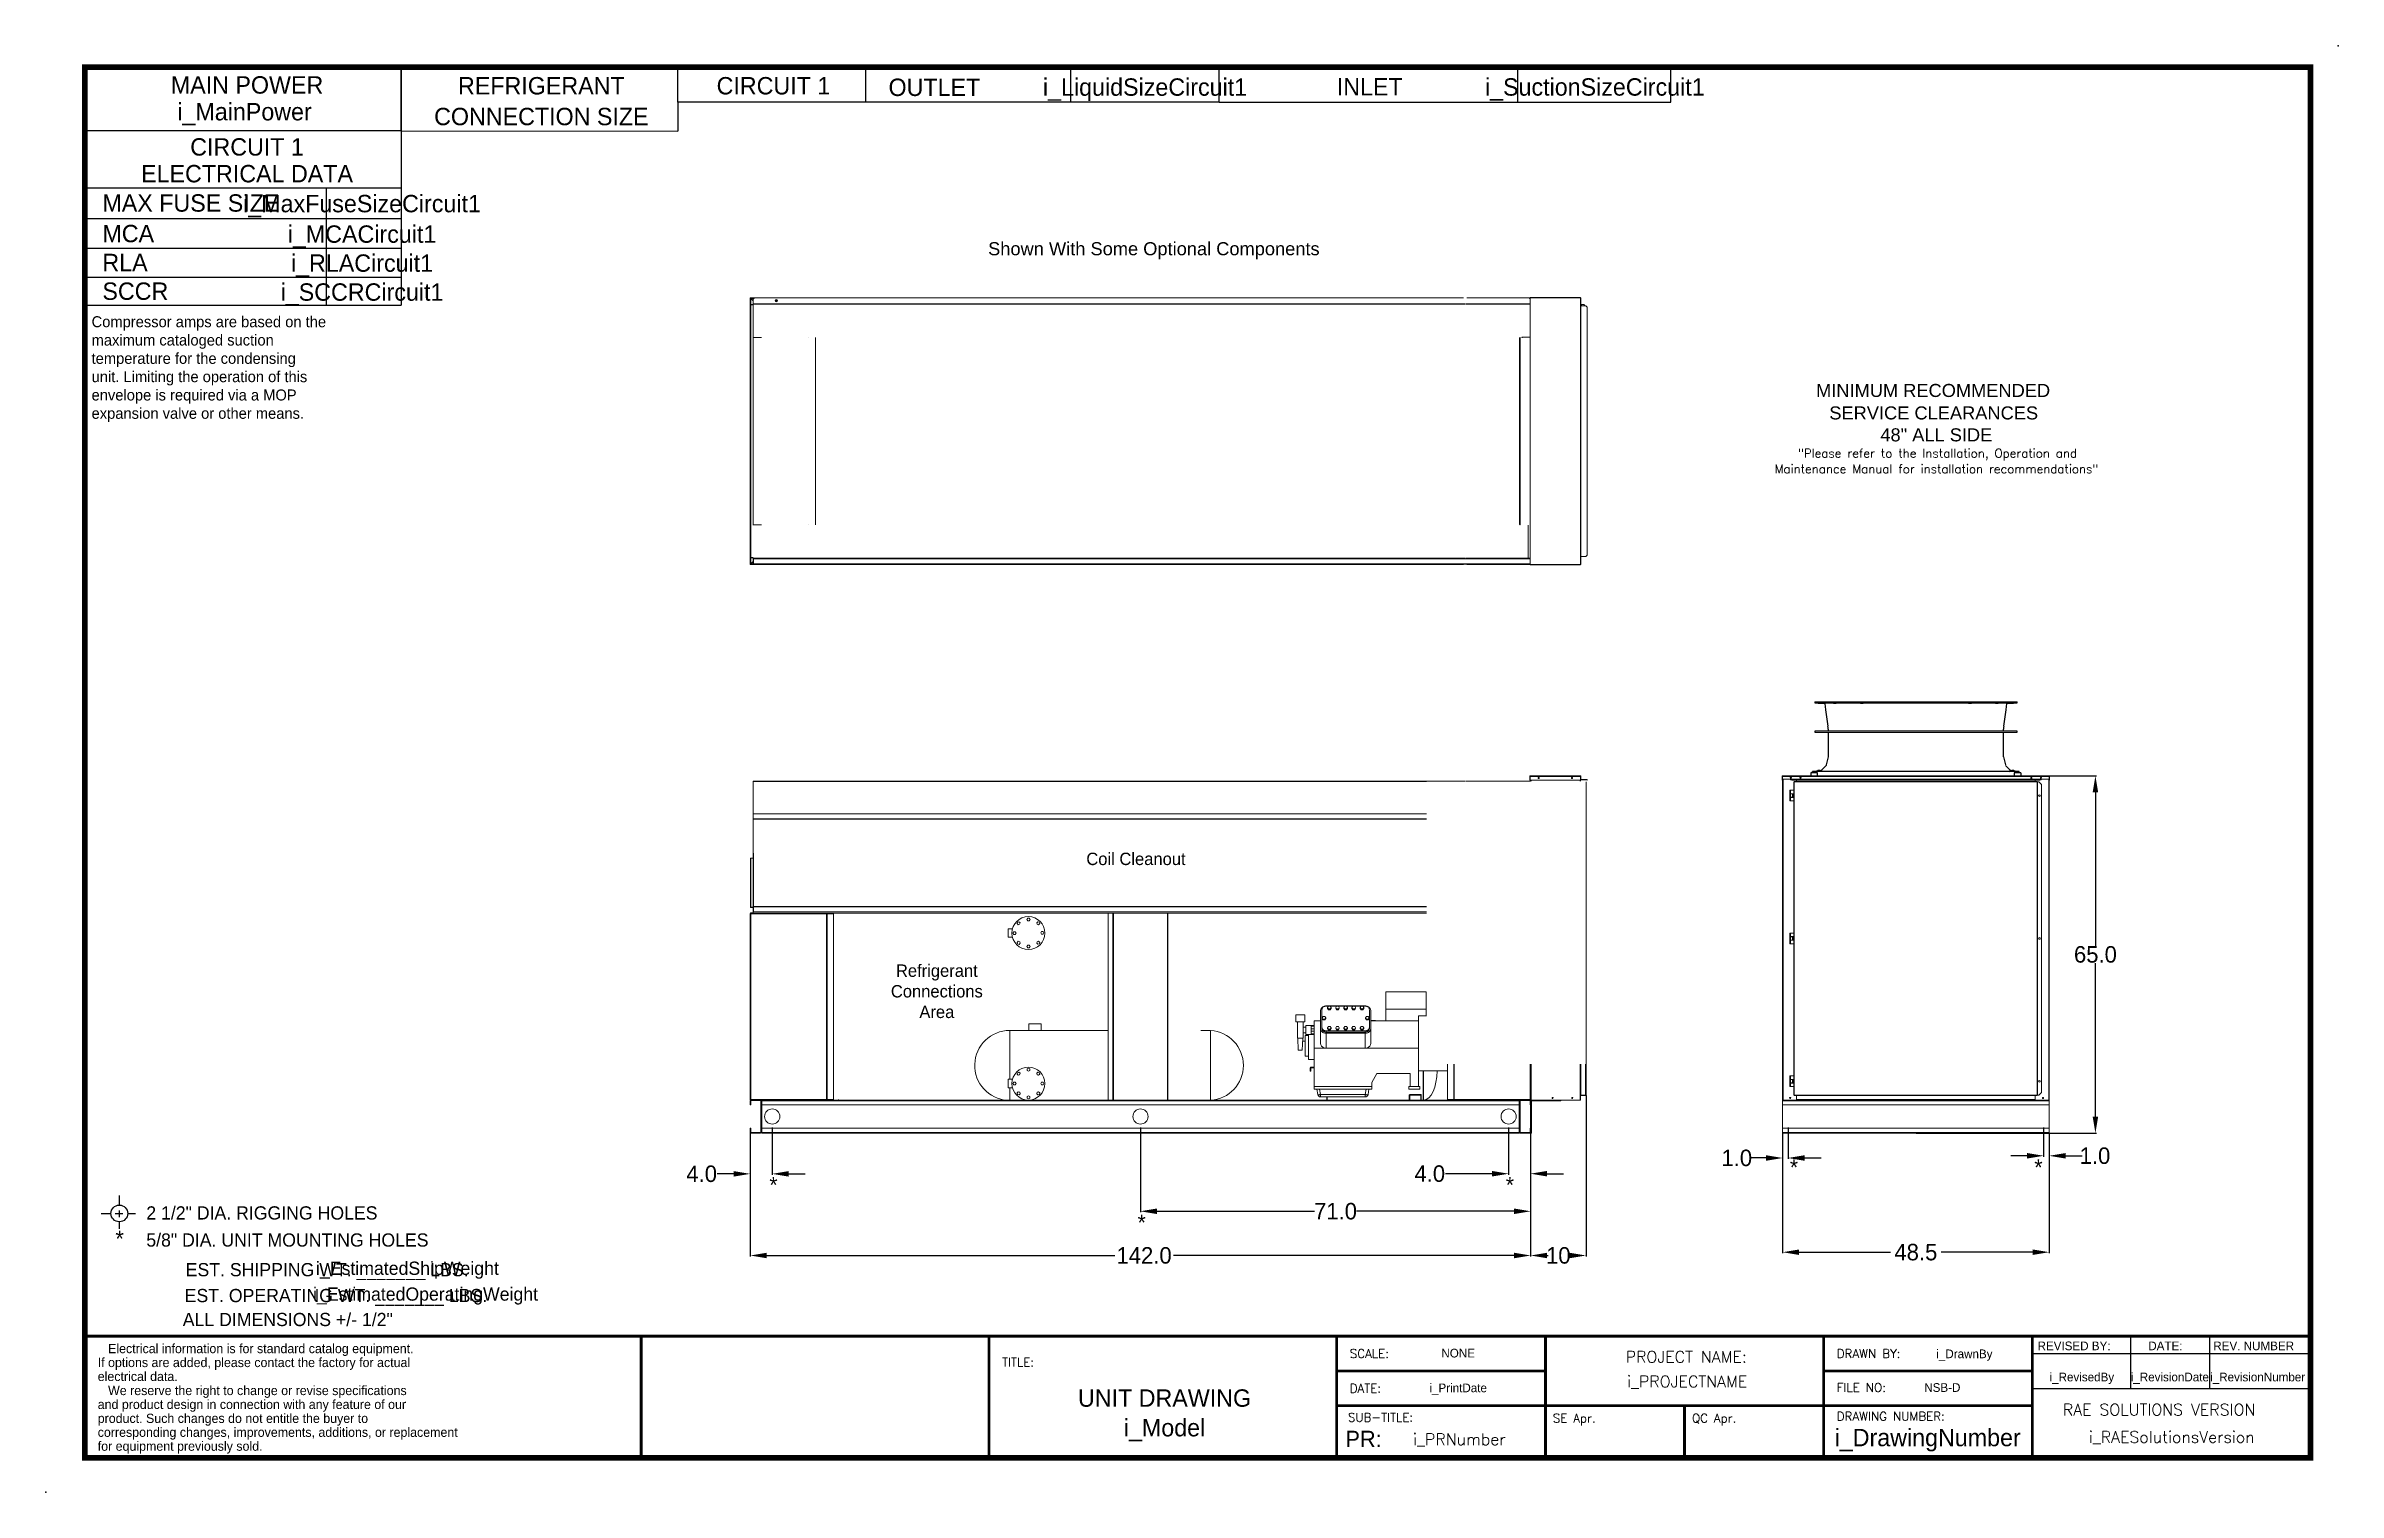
# Model space of a CAD drawing. Header units: inches. Extents: x 2530 to 2947, y -286 to -23.
import ezdxf
from ezdxf.enums import TextEntityAlignment as Align

# ---------------------------------------------------------------- set-up
doc = ezdxf.new("R2010")
doc.units = ezdxf.units.IN
doc.header["$MEASUREMENT"] = 0
doc.header["$PDSIZE"] = -1
for name, color, linetype in [('C1E', 7, 'Continuous'), ('C1RC', 7, 'Continuous'), ('L128', 7, 'Continuous')]:
    doc.layers.add(name, color=color, linetype=linetype)
doc.styles.add('dimentions', font='arial.ttf')
doc.styles.add('SIMPLEX', font='SIMPLEX')
doc.dimstyles.get("Standard").update_dxf_attribs({"dimtxt": 3, "dimasz": 3, "dimexe": 0.18, "dimexo": 0.0625, "dimgap": 0.09, "dimtad": 0, "dimtih": 1, "dimtoh": 1, "dimdec": 1, "dimzin": 0, "dimdsep": 46, "dimtxsty": 'Standard', "dimcen": 0.09, "dimadec": 0, "dimazin": 0, "dimtfac": 1, "dimtdec": 1, "dimtofl": 0, "dimtmove": 0, "dimatfit": 3, "dimfxl": 1, "dimtolj": 1, "dimtzin": 0, "dimarcsym": 0})

msp = doc.modelspace()

# ---------------------------------------------------------------- texts
at = {"color": 0, "lineweight": 25}
for s, height, style, p in [('Shown With Some Optional Components', 2.376, 'dimentions', (2701.84, -61.22)), ('MINIMUM RECOMMENDED', 2.376, 'dimentions', (2852.49, -87.02)), ('SERVICE CLEARANCES', 2.376, 'dimentions', (2854.9, -91.11)), ('48" ALL SIDE ', 2.376, 'dimentions', (2864.19, -95.1)), ('TITLE:', 1.582, 'SIMPLEX', (2704.37, -263.51)), ('SCALE:', 1.582, 'SIMPLEX', (2767.65, -261.93)), ('DRAWN BY:', 1.582, 'SIMPLEX', (2856.25, -261.93)), ('DATE:', 1.582, 'SIMPLEX', (2767.65, -268.26)), ('FILE NO:', 1.582, 'SIMPLEX', (2856.25, -268.11)), ('RAE SOLUTIONS VERSION', 2.1009, 'SIMPLEX', (2897.39, -272.4)), ('SUB-TITLE:', 1.582, 'SIMPLEX', (2767.31, -273.54)), ('SE Apr.', 1.582, 'SIMPLEX', (2804.59, -273.69)), ('QC Apr.', 1.582, 'SIMPLEX', (2829.91, -273.69)), ('DRAWING NUMBER:', 1.582, 'SIMPLEX', (2856.25, -273.35))]:
    msp.add_text(s, height=height, dxfattribs=dict(at, style=style)).set_placement(p)
at = {"color": 0, "lineweight": 25, "style": 'SIMPLEX'}
for s, height, p in [('Maintenance Manual for installation recommendations"', 1.5777, (2874.39, -100.91)), ('"Please refer to the Installation, Operation and', 1.5777, (2874.58, -98.05)), ('PROJECT NAME:', 2.1009, (2828.88, -262.78)), ('i_PROJECTNAME', 2.1009, (2829.04, -267.27)), ('i_RAESolutionsVersion', 2.1009, (2917.21, -277.39)), ('i_PRNumber', 2.101, (2787.59, -277.79))]:
    msp.add_text(s, height=height, dxfattribs=at).set_placement(p, align=Align.CENTER)
at = {"color": 0, "text_generation_flag": 2}
for p in [(2663.54, -231.89), (2797.53, -231.89), (2849.22, -228.69), (2730.54, -238.74)]:
    msp.add_text('*', height=2.89, dxfattribs=at).set_placement(p)
at = {"color": 0}
msp.add_text('*', height=2.89, dxfattribs=at).set_placement((2892.2, -228.69))
at = {"color": 0, "lineweight": 25}
for s, height, p in [('2 1/2" DIA. RIGGING HOLES', 2.4047, (2548.67, -236.74)), ('5/8" DIA. UNIT MOUNTING HOLES', 2.4047, (2548.67, -241.67)), ('If options are added, please contact the factory for actual', 1.6882, (2539.83, -263.6)), ('   Electrical information is for standard catalog equipment.', 1.6882, (2539.83, -261.07)), ('REVISED BY:', 1.582, (2892.79, -260.53)), ('DATE:', 1.582, (2912.94, -260.53)), ('REV. NUMBER', 1.582, (2924.77, -260.53)), ('electrical data.', 1.6882, (2539.83, -266.14)), ('   We reserve the right to change or revise specifications', 1.6882, (2539.83, -268.7)), ('and product design in connection with any feature of our', 1.6882, (2539.83, -271.23)), ('corresponding changes, improvements, additions, or replacement ', 1.6882, (2539.83, -276.3)), ('product. Such changes do not entitle the buyer to', 1.6882, (2539.83, -273.77)), ('for equipment previously sold.', 1.6882, (2539.83, -278.83))]:
    msp.add_text(s, height=height, dxfattribs=at).set_placement(p)
for s, height, p in [('*', 2.96, (2543.82, -241.71)), ('EST. SHIPPING WT. _______ LBS.', 2.4047, (2581.57, -247.07)), ('i_EstimatedShipWeight', 2.4074, (2596.18, -246.81)), ('EST. OPERATING WT. _______ LBS.', 2.4047, (2583.17, -251.78)), ('i_EstimatedOperatingWeight', 2.4047, (2599.48, -251.51)), ('ALL DIMENSIONS +/- 1/2"', 2.4047, (2574.41, -256.14)), ('NONE', 1.582, (2787.37, -261.85)), ('i_DrawnBy', 1.582, (2879.48, -261.98)), ('i_PrintDate', 1.582, (2787.37, -268.18)), ('NSB-D', 1.582, (2875.47, -268.11)), ('i_RevisedBy', 1.582, (2900.85, -266.2)), ('i_RevisionDate', 1.582, (2916.86, -266.2)), ('i_RevisionNumber', 1.582, (2932.84, -266.2)), ('UNIT DRAWING', 3.1641, (2733.94, -270.82)), ('i_Model', 3.164, (2733.94, -276.21)), ('i_DrawingNumber', 3.1641, (2872.8, -278.01))]:
    msp.add_text(s, height=height, dxfattribs=at).set_placement(p, align=Align.CENTER)
msp.add_text('PR:', height=2.966, dxfattribs=at).set_placement((2773.46, -278.16), align=Align.RIGHT)
at = {"color": 0, "insert": (2537.97, -72.32), "char_height": 2, "attachment_point": 1}
msp.add_mtext_dynamic_manual_height_columns(' Compressor amps are based on the \\P maximum cataloged suction \\P temperature for the condensing \\P unit. Limiting the operation of this \\P envelope is required via a MOP \\P expansion valve or other means.', width=65.7633, gutter_width=144.43, heights=[29.63], dxfattribs=at)
at = {"color": 0, "char_height": 2.25, "attachment_point": 8}
for s, insert in [('Coil Cleanout', (2728.74, -172.25)), ('Refrigerant\\PConnections\\PArea', (2692.51, -200.1))]:
    msp.add_mtext(s, dxfattribs=dict(at, insert=insert))
at = {"layer": 'C1E', "color": 0, "lineweight": 25}
for s, height, p in [('MAIN POWER', 3.164, (2567, -31.8)), ('i_MainPower', 3.1641, (2566.54, -36.67)), ('CIRCUIT 1', 3.164, (2567, -43.08)), ('ELECTRICAL DATA', 3.1641, (2567, -47.95)), ('i_MaxFuseSizeCircuit1', 3.1641, (2587.92, -53.4)), ('i_MCACircuit1', 3.1641, (2587.92, -58.95)), ('i_RLACircuit1', 3.1641, (2587.92, -64.23)), ('i_SCCRCircuit1', 3.1641, (2587.92, -69.5))]:
    msp.add_text(s, height=height, dxfattribs=at).set_placement(p, align=Align.CENTER)
for s, height, p in [('MAX FUSE SIZE', 3.1641, (2540.68, -53.29)), ('MCA', 3.164, (2540.68, -58.85)), ('RLA', 3.164, (2540.68, -64.12)), ('SCCR', 3.164, (2540.68, -69.34))]:
    msp.add_text(s, height=height, dxfattribs=at).set_placement(p)
at = {"layer": 'C1RC', "color": 0, "lineweight": 25}
for s, height, p in [('REFRIGERANT', 3.1641, (2620.55, -31.95)), ('CIRCUIT 1', 3.164, (2662.78, -31.95)), ('i_LiquidSizeCircuit1', 3.1641, (2730.39, -32.19)), ('INLET', 3.164, (2771.28, -32.13)), ('i_SuctionSizeCircuit1', 3.1641, (2812.23, -32.17)), ('CONNECTION SIZE', 3.1641, (2620.55, -37.55))]:
    msp.add_text(s, height=height, dxfattribs=at).set_placement(p, align=Align.CENTER)
msp.add_text('OUTLET', height=3.164, dxfattribs=at).set_placement((2683.72, -33.18), align=Align.BOTTOM_LEFT)

# ---------------------------------------------------------------- blocks, each defined once
blk = doc.blocks.new('*D7')
at = {"color": 0, "lineweight": -2}
for p, q in [((2796.55, -222.06), (2796.55, -228.58)), ((2800.55, -221.06), (2800.55, -228.58)), ((2793.55, -228.4), (2785.04, -228.4)), ((2803.55, -228.4), (2806.55, -228.4))]:
    blk.add_line(p, q, dxfattribs=at)
at = {"color": 0}
for points in [[(2793.55, -227.9), (2793.55, -228.9), (2796.55, -228.4)], [(2803.55, -227.9), (2803.55, -228.9), (2800.55, -228.4)]]:
    blk.add_solid(points, dxfattribs=at)
at = {"color": 0, "insert": (2782.2, -228.4), "char_height": 3, "attachment_point": 5}
blk.add_mtext('\\A1;4.0', dxfattribs=at)
blk = doc.blocks.new('*D8')
at = {"color": 0, "lineweight": -2}
for p, q in [((2810.63, -214.16), (2810.63, -243.47)), ((2800.55, -221.06), (2800.55, -243.47)), ((2803.55, -243.29), (2803.75, -243.29)), ((2807.63, -243.29), (2807.43, -243.29))]:
    blk.add_line(p, q, dxfattribs=at)
at = {"color": 0}
for points in [[(2803.55, -242.79), (2803.55, -243.79), (2800.55, -243.29)], [(2807.63, -242.79), (2807.63, -243.79), (2810.63, -243.29)]]:
    blk.add_solid(points, dxfattribs=at)
at = {"color": 0, "insert": (2805.59, -243.29), "char_height": 3, "attachment_point": 5}
blk.add_mtext('\\A1;10', dxfattribs=at)
blk = doc.blocks.new('*D9')
at = {"color": 0, "lineweight": -2}
for p, q in [((2658.56, -220.96), (2658.56, -228.61)), ((2662.56, -222.06), (2662.56, -228.61)), ((2655.56, -228.43), (2652.56, -228.43)), ((2665.56, -228.43), (2668.56, -228.43))]:
    blk.add_line(p, q, dxfattribs=at)
at = {"color": 0}
for points in [[(2655.56, -227.93), (2655.56, -228.93), (2658.56, -228.43)], [(2665.56, -227.93), (2665.56, -228.93), (2662.56, -228.43)]]:
    blk.add_solid(points, dxfattribs=at)
at = {"color": 0, "insert": (2649.72, -228.43), "char_height": 3, "attachment_point": 5}
blk.add_mtext('\\A1;4.0', dxfattribs=at)
blk = doc.blocks.new('*D10')
at = {"color": 0, "lineweight": -2}
for p, q in [((2658.56, -224.85), (2658.56, -243.47)), ((2800.55, -224.9), (2800.55, -243.47)), ((2661.56, -243.29), (2724.88, -243.29)), ((2797.55, -243.29), (2735.56, -243.29))]:
    blk.add_line(p, q, dxfattribs=at)
at = {"color": 0}
for points in [[(2661.56, -242.79), (2661.56, -243.79), (2658.56, -243.29)], [(2797.55, -242.79), (2797.55, -243.79), (2800.55, -243.29)]]:
    blk.add_solid(points, dxfattribs=at)
at = {"color": 0, "insert": (2730.22, -243.29), "char_height": 3, "attachment_point": 5}
blk.add_mtext('\\A1;142.0', dxfattribs=at)
blk = doc.blocks.new('*D2')
at = {"color": 0, "lineweight": -2}
for p, q in [((2846.4, -221.06), (2846.4, -242.87)), ((2894.9, -221.06), (2894.9, -242.87)), ((2849.4, -242.69), (2866.06, -242.69)), ((2891.9, -242.69), (2875.24, -242.69))]:
    blk.add_line(p, q, dxfattribs=at)
at = {"color": 0}
for points in [[(2849.4, -242.19), (2849.4, -243.19), (2846.4, -242.69)], [(2891.9, -242.19), (2891.9, -243.19), (2894.9, -242.69)]]:
    blk.add_solid(points, dxfattribs=at)
at = {"color": 0, "insert": (2870.65, -242.69), "char_height": 3, "attachment_point": 5}
blk.add_mtext('\\A1;48.5', dxfattribs=at)
blk = doc.blocks.new('*D3')
at = {"color": 0, "lineweight": -2}
for p, q in [((2894.96, -156), (2903.5, -156)), ((2903.32, -159), (2903.32, -186.91)), ((2903.32, -218), (2903.32, -190.09)), ((2870.71, -221), (2903.5, -221))]:
    blk.add_line(p, q, dxfattribs=at)
at = {"color": 0}
for points in [[(2902.82, -159), (2903.82, -159), (2903.32, -156)], [(2902.82, -218), (2903.82, -218), (2903.32, -221)]]:
    blk.add_solid(points, dxfattribs=at)
at = {"color": 0, "insert": (2903.32, -188.5), "char_height": 3, "attachment_point": 5}
blk.add_mtext('\\A1;65.0', dxfattribs=at)
blk = doc.blocks.new('*D5')
at = {"color": 0, "lineweight": -2}
for p, q in [((2894.9, -220.96), (2894.9, -225.32)), ((2890.9, -225.14), (2887.9, -225.14)), ((2893.9, -222.06), (2893.9, -225.32)), ((2897.9, -225.14), (2900.9, -225.14))]:
    blk.add_line(p, q, dxfattribs=at)
at = {"color": 0}
for points in [[(2890.9, -224.64), (2890.9, -225.64), (2893.9, -225.14)], [(2897.9, -224.64), (2897.9, -225.64), (2894.9, -225.14)]]:
    blk.add_solid(points, dxfattribs=at)
at = {"color": 0, "insert": (2903.24, -225.14), "char_height": 3, "attachment_point": 5}
blk.add_mtext('\\A1;1.0', dxfattribs=at)
blk = doc.blocks.new('*D6')
at = {"color": 0, "lineweight": -2}
for p, q in [((2846.4, -221.12), (2846.4, -225.72)), ((2847.4, -222.06), (2847.4, -225.72)), ((2843.4, -225.54), (2840.4, -225.54)), ((2850.4, -225.54), (2853.4, -225.54))]:
    blk.add_line(p, q, dxfattribs=at)
at = {"color": 0}
for points in [[(2843.4, -225.04), (2843.4, -226.04), (2846.4, -225.54)], [(2850.4, -225.04), (2850.4, -226.04), (2847.4, -225.54)]]:
    blk.add_solid(points, dxfattribs=at)
at = {"color": 0, "insert": (2838.06, -225.54), "char_height": 3, "attachment_point": 5}
blk.add_mtext('\\A1;1.0', dxfattribs=at)
blk = doc.blocks.new('*D11')
at = {"color": 0, "lineweight": -2}
for p, q in [((2729.56, -222.06), (2729.56, -235.42)), ((2800.55, -221.06), (2800.55, -235.42)), ((2732.56, -235.24), (2761.21, -235.24)), ((2797.55, -235.24), (2768.89, -235.24))]:
    blk.add_line(p, q, dxfattribs=at)
at = {"color": 0}
for points in [[(2732.56, -234.74), (2732.56, -235.74), (2729.56, -235.24)], [(2797.55, -234.74), (2797.55, -235.74), (2800.55, -235.24)]]:
    blk.add_solid(points, dxfattribs=at)
at = {"color": 0, "insert": (2765.05, -235.24), "char_height": 3, "attachment_point": 5}
blk.add_mtext('\\A1;71.0', dxfattribs=at)

# ---------------------------------------------------------------- dimensions: what is measured, and where the dimension line sits
at = {"color": 0}
dim = msp.add_linear_dim(base=(2903.32, -156), p1=(2870.65, -221), p2=(2894.9, -156), angle=90, dimstyle='Standard', override={"dimrnd": 0}, dxfattribs=at)
dim.commit()
dim.dimension.update_dxf_attribs({"geometry": '*D3', "text_midpoint": (2903.32, -188.5)})
dim = msp.add_linear_dim(base=(2810.63, -243.29), p1=(2800.55, -221), p2=(2810.63, -214.09), angle=180, text='10', dimstyle='Standard', dxfattribs=at)
dim.commit()
dim.dimension.update_dxf_attribs({"geometry": '*D8', "text_midpoint": (2805.59, -243.29)})
for base, p1, p2, picture, middle in [((2658.56, -228.43), (2662.56, -222), (2658.56, -220.89), '*D9', (2649.72, -228.43)), ((2846.4, -242.69), (2894.9, -221), (2846.4, -221), '*D2', (2870.65, -242.69)), ((2894.9, -225.14), (2893.9, -222), (2894.9, -220.89), '*D5', (2903.24, -225.14)), ((2846.4, -225.54), (2847.4, -222), (2846.4, -221.06), '*D6', (2838.06, -225.54))]:
    dim = msp.add_linear_dim(base=base, p1=p1, p2=p2, angle=180, dimstyle='Standard', dxfattribs=at)
    dim.commit()
    dim.dimension.update_dxf_attribs({"geometry": picture, "text_midpoint": middle})
dim = msp.add_linear_dim(base=(2729.56, -235.24), p1=(2800.55, -221), p2=(2729.56, -222), dimstyle='Standard', dxfattribs=at)
dim.commit()
dim.dimension.update_dxf_attribs({"geometry": '*D11', "text_midpoint": (2765.05, -235.24)})
for base, p1, p2, picture, middle in [((2800.55, -228.4), (2796.55, -222), (2800.55, -221), '*D7', (2782.2, -228.4)), ((2658.56, -243.29), (2800.55, -224.84), (2658.56, -224.78), '*D10', (2730.22, -243.29))]:
    dim = msp.add_linear_dim(base=base, p1=p1, p2=p2, angle=180, dimstyle='Standard', dxfattribs=at)
    dim.commit()
    dim.dimension.update_dxf_attribs({"geometry": picture, "text_midpoint": middle, "dimtype": 160})

# ---------------------------------------------------------------- linework, layer by layer
at = {"color": 0, "lineweight": 25}
for p, q in [((2942.47, -280.13), (2942.47, -27)), ((2543.76, -232.39), (2543.76, -233.99)), ((2540.45, -235.63), (2542.07, -235.63)), ((2543, -235.63), (2544.37, -235.63)), ((2543.76, -235.11), (2543.76, -236.32)), ((2543.76, -237.18), (2543.76, -238.44)), ((2545.3, -235.63), (2546.68, -235.63)), ((2638.72, -280.13), (2638.72, -257.98)), ((2702, -280.13), (2702, -257.98)), ((2765.28, -257.98), (2891.84, -257.98)), ((2765.28, -280.13), (2765.28, -257.98)), ((2803.25, -257.98), (2803.25, -280.13)), ((2853.87, -257.98), (2853.87, -270.63)), ((2891.84, -257.98), (2891.84, -280.13)), ((2891.84, -257.98), (2942.47, -257.98)), ((2891.84, -257.98), (2891.84, -261.14)), ((2909.71, -257.98), (2909.71, -267.47)), ((2924.09, -257.98), (2924.09, -267.47)), ((2891.84, -261.14), (2942.47, -261.14)), ((2803.25, -264.31), (2765.28, -264.31)), ((2853.87, -264.31), (2891.84, -264.31)), ((2853.87, -270.63), (2853.87, -264.31)), ((2891.84, -270.63), (2765.28, -270.63)), ((2828.56, -270.63), (2828.56, -280.13)), ((2853.87, -270.63), (2853.87, -280.13)), ((2891.84, -267.47), (2942.47, -267.47))]:
    msp.add_line(p, q, dxfattribs=at)
at = {"color": 0, "linetype": 'Continuous', "lineweight": 25}
for p, q in [((2852.24, -142.5), (2852.24, -142.72)), ((2852.24, -142.5), (2857.64, -142.5)), ((2852.24, -142.72), (2852.9, -142.73)), ((2852.24, -142.72), (2857.64, -142.72)), ((2853.71, -142.74), (2853.95, -142.74)), ((2854.1, -142.87), (2854.16, -143.33)), ((2854.15, -143.33), (2854.23, -143.96)), ((2854.23, -143.96), (2854.65, -146.92)), ((2857.64, -142.5), (2889.06, -142.5)), ((2857.64, -142.72), (2889.06, -142.72)), ((2886.65, -146.92), (2887.07, -143.96)), ((2887.07, -143.96), (2887.16, -143.33)), ((2887.14, -143.33), (2887.2, -142.87)), ((2887.35, -142.74), (2887.59, -142.74)), ((2888.4, -142.73), (2889.06, -142.72)), ((2889.06, -142.72), (2889.06, -142.5)), ((2854.69, -147.8), (2852.24, -147.82)), ((2852.24, -147.82), (2852.24, -148.03)), ((2852.24, -148.03), (2854.69, -148.06)), ((2854.69, -147.46), (2854.69, -147.8)), ((2889.06, -147.82), (2854.69, -147.8)), ((2854.69, -148.06), (2889.06, -148.03)), ((2854.69, -148.06), (2854.69, -152.52)), ((2886.61, -147.8), (2886.61, -147.46)), ((2886.61, -152.52), (2886.61, -148.06)), ((2889.06, -148.03), (2889.06, -147.82)), ((2854.32, -154.12), (2853.85, -154.58)), ((2854.35, -153.95), (2854.32, -154.12)), ((2854.69, -152.52), (2854.35, -153.95)), ((2886.61, -152.52), (2886.95, -153.95)), ((2887.45, -154.58), (2886.98, -154.12)), ((2851.56, -155.41), (2851.56, -156)), ((2852.74, -155.41), (2851.56, -155.41)), ((2851.56, -156), (2852.74, -156)), ((2851.93, -155.18), (2851.85, -155.18)), ((2851.85, -155.18), (2851.85, -155.18)), ((2851.85, -155.18), (2851.85, -155.35)), ((2851.87, -155.35), (2851.86, -155.18)), ((2852.58, -155.17), (2851.93, -155.18)), ((2852.58, -155.1), (2852.58, -155.18)), ((2852.7, -155.1), (2852.58, -155.1)), ((2852.59, -155.18), (2852.58, -155.18)), ((2852.64, -155.18), (2852.59, -155.18)), ((2853.44, -155.1), (2852.7, -155.1)), ((2852.74, -156), (2852.74, -155.41)), ((2852.74, -156), (2888.56, -156)), ((2852.78, -155.06), (2852.77, -155.1)), ((2852.84, -155.06), (2852.78, -155.06)), ((2853.24, -155.06), (2852.84, -155.06)), ((2852.91, -154.98), (2852.92, -154.98)), ((2852.92, -154.98), (2852.92, -154.98)), ((2852.92, -154.98), (2852.93, -154.98)), ((2852.92, -154.98), (2852.92, -154.98)), ((2852.93, -154.98), (2852.93, -154.98)), ((2852.95, -154.98), (2852.95, -154.98)), ((2853.02, -154.98), (2853.02, -154.98)), ((2853.05, -154.98), (2853.05, -154.98)), ((2853.1, -154.98), (2853.1, -154.98)), ((2853.11, -154.98), (2853.11, -154.98)), ((2853.24, -155.07), (2853.53, -154.91)), ((2853.25, -155.1), (2853.24, -155.06)), ((2853.44, -155.18), (2853.44, -155.1)), ((2853.44, -155.14), (2887.86, -155.14)), ((2887.86, -155.17), (2853.44, -155.17)), ((2853.53, -154.91), (2853.87, -154.58)), ((2887.43, -154.58), (2887.77, -154.91)), ((2887.68, -155.41), (2887.68, -155.41)), ((2887.77, -154.91), (2888.06, -155.07)), ((2887.86, -155.1), (2887.86, -155.18)), ((2887.98, -155.1), (2887.86, -155.1)), ((2888.72, -155.1), (2887.98, -155.1)), ((2888.06, -155.06), (2888.05, -155.1)), ((2888.13, -155.06), (2888.06, -155.06)), ((2888.52, -155.06), (2888.13, -155.06)), ((2888.37, -154.98), (2888.37, -154.98)), ((2888.53, -155.1), (2888.52, -155.06)), ((2888.56, -155.41), (2888.56, -156)), ((2889.74, -155.41), (2888.56, -155.41)), ((2888.56, -156), (2889.74, -156)), ((2888.71, -155.18), (2888.66, -155.18)), ((2888.72, -155.18), (2888.71, -155.18)), ((2888.72, -155.18), (2888.72, -155.1)), ((2889.37, -155.18), (2888.72, -155.17)), ((2889.45, -155.18), (2889.37, -155.18)), ((2889.43, -155.35), (2889.44, -155.18)), ((2889.45, -155.35), (2889.45, -155.18)), ((2889.74, -155.41), (2889.74, -156))]:
    msp.add_line(p, q, dxfattribs=at)
at = {"color": 0, "linetype": 'Continuous', "lineweight": 15}
for p, q in [((2846.4, -156.08), (2846.32, -156.08)), ((2846.32, -156.75), (2846.32, -156.08)), ((2846.32, -156.75), (2846.4, -156.75)), ((2846.4, -156), (2894.9, -156)), ((2846.4, -156.08), (2846.4, -156)), ((2846.4, -156.08), (2894.9, -156.08)), ((2846.4, -156.61), (2846.4, -156.08)), ((2846.4, -156.75), (2846.4, -156.08)), ((2846.4, -156.61), (2847.84, -156.61)), ((2846.4, -156.61), (2846.4, -215)), ((2846.48, -215), (2846.48, -156.61)), ((2893.46, -156.61), (2847.84, -156.61)), ((2847.84, -156.65), (2847.84, -156.61)), ((2847.84, -156.61), (2893.46, -156.61)), ((2847.84, -156.61), (2847.84, -156.61)), ((2847.84, -156.65), (2848.09, -156.66)), ((2847.84, -156.65), (2847.84, -156.73)), ((2847.84, -156.73), (2848.09, -156.74)), ((2893.21, -156.66), (2848.09, -156.66)), ((2848.09, -156.66), (2848.09, -156.74)), ((2893.21, -156.74), (2848.09, -156.74)), ((2848.43, -157.06), (2848.43, -214.09)), ((2848.43, -157.06), (2848.5, -157.06)), ((2848.5, -157.06), (2848.5, -156.98)), ((2848.5, -156.98), (2892.69, -156.98)), ((2848.5, -157.06), (2848.5, -214.09)), ((2848.5, -157.06), (2892.69, -157.06)), ((2848.95, -156.98), (2848.95, -156.74)), ((2892.35, -156.74), (2892.35, -156.98)), ((2892.69, -156.98), (2892.69, -157.06)), ((2892.69, -157.06), (2892.69, -214.09)), ((2892.69, -157.06), (2892.76, -157.06)), ((2892.76, -157.06), (2892.76, -214.09)), ((2892.76, -214.09), (2892.76, -157.06)), ((2892.76, -157.06), (2892.76, -157.06)), ((2893, -157.06), (2892.76, -157.06)), ((2893, -157.06), (2893.5, -157.56)), ((2893.21, -156.66), (2893.46, -156.65)), ((2893.21, -156.66), (2893.21, -156.74)), ((2893.21, -156.74), (2893.46, -156.73)), ((2893.46, -156.61), (2893.46, -156.65)), ((2893.46, -156.61), (2893.46, -156.61)), ((2893.46, -156.61), (2894.9, -156.61)), ((2893.46, -156.65), (2893.46, -156.73)), ((2893.5, -213.59), (2893.5, -157.56)), ((2894.82, -156.61), (2894.82, -215)), ((2894.9, -156.08), (2894.9, -156)), ((2894.9, -156.61), (2894.9, -156.08)), ((2894.9, -156.08), (2894.98, -156.08)), ((2894.9, -156.08), (2894.9, -156.75)), ((2894.9, -156.61), (2894.9, -215)), ((2894.98, -156.75), (2894.9, -156.75)), ((2894.98, -156.08), (2894.98, -156.75)), ((2847.7, -159.24), (2847.7, -158.61)), ((2847.7, -158.61), (2847.83, -158.61)), ((2847.83, -159.24), (2847.7, -159.24)), ((2847.7, -159.89), (2847.7, -159.26)), ((2847.7, -159.26), (2847.83, -159.26)), ((2847.83, -159.89), (2847.7, -159.89)), ((2847.7, -160.54), (2847.7, -159.91)), ((2847.7, -159.91), (2847.83, -159.91)), ((2847.83, -160.54), (2847.7, -160.54)), ((2847.83, -158.61), (2847.83, -159.24)), ((2847.83, -158.61), (2848.43, -158.61)), ((2847.83, -159.24), (2848.43, -159.24)), ((2847.83, -159.26), (2847.83, -159.89)), ((2847.83, -159.26), (2848.21, -159.26)), ((2848.21, -159.89), (2847.83, -159.89)), ((2847.83, -159.91), (2847.83, -160.54)), ((2847.83, -159.91), (2848.43, -159.91)), ((2847.83, -160.54), (2848.43, -160.54)), ((2847.86, -159.24), (2847.86, -159.26)), ((2847.86, -159.89), (2847.86, -159.91)), ((2848.17, -159.26), (2848.17, -159.24)), ((2848.17, -159.91), (2848.17, -159.89)), ((2848.21, -159.89), (2848.21, -159.26)), ((2848.21, -159.26), (2848.33, -159.26)), ((2848.33, -159.89), (2848.21, -159.89)), ((2848.33, -159.26), (2848.33, -159.89)), ((2705.51, -183.8), (2705.51, -185.37)), ((2706.27, -183.8), (2705.51, -183.8)), ((2705.51, -185.37), (2706.27, -185.37)), ((2847.7, -185.24), (2847.7, -184.61)), ((2847.7, -184.61), (2847.83, -184.61)), ((2847.83, -185.24), (2847.7, -185.24)), ((2847.7, -185.89), (2847.7, -185.26)), ((2847.7, -185.26), (2847.83, -185.26)), ((2847.83, -185.89), (2847.7, -185.89)), ((2847.7, -186.54), (2847.7, -185.91)), ((2847.7, -185.91), (2847.83, -185.91)), ((2847.83, -186.54), (2847.7, -186.54)), ((2847.83, -184.61), (2847.83, -185.24)), ((2847.83, -184.61), (2848.43, -184.61)), ((2847.83, -185.24), (2848.43, -185.24)), ((2847.83, -185.26), (2847.83, -185.89)), ((2847.83, -185.26), (2848.21, -185.26)), ((2848.21, -185.89), (2847.83, -185.89)), ((2847.83, -185.91), (2847.83, -186.54)), ((2847.83, -185.91), (2848.43, -185.91)), ((2847.83, -186.54), (2848.43, -186.54)), ((2847.86, -185.24), (2847.86, -185.26)), ((2847.86, -185.89), (2847.86, -185.91)), ((2848.17, -185.26), (2848.17, -185.24)), ((2848.17, -185.91), (2848.17, -185.89)), ((2848.21, -185.89), (2848.21, -185.26)), ((2848.21, -185.26), (2848.33, -185.26)), ((2848.33, -185.89), (2848.21, -185.89)), ((2848.33, -185.26), (2848.33, -185.89)), ((2705.51, -211.2), (2705.51, -212.77)), ((2706.27, -211.2), (2705.51, -211.2)), ((2847.7, -211.24), (2847.7, -210.61)), ((2847.7, -210.61), (2847.83, -210.61)), ((2847.83, -211.24), (2847.7, -211.24)), ((2847.7, -211.89), (2847.7, -211.26)), ((2847.7, -211.26), (2847.83, -211.26)), ((2847.83, -211.89), (2847.7, -211.89)), ((2847.7, -212.54), (2847.7, -211.91)), ((2847.7, -211.91), (2847.83, -211.91)), ((2847.83, -212.54), (2847.7, -212.54)), ((2847.83, -210.61), (2847.83, -211.24)), ((2847.83, -210.61), (2848.43, -210.61)), ((2847.83, -211.24), (2848.43, -211.24)), ((2847.83, -211.26), (2847.83, -211.89)), ((2847.83, -211.26), (2848.21, -211.26)), ((2848.21, -211.89), (2847.83, -211.89)), ((2847.83, -211.91), (2847.83, -212.54)), ((2847.83, -211.91), (2848.43, -211.91)), ((2847.83, -212.54), (2848.43, -212.54)), ((2847.86, -211.24), (2847.86, -211.26)), ((2847.86, -211.89), (2847.86, -211.91)), ((2848.17, -211.26), (2848.17, -211.24)), ((2848.17, -211.91), (2848.17, -211.89)), ((2848.21, -211.89), (2848.21, -211.26)), ((2848.21, -211.26), (2848.33, -211.26)), ((2848.33, -211.89), (2848.21, -211.89)), ((2848.33, -211.26), (2848.33, -211.89)), ((2705.51, -212.77), (2706.27, -212.77)), ((2846.4, -215), (2846.48, -215)), ((2846.4, -215), (2846.4, -215.11)), ((2846.4, -215.11), (2846.4, -215.87)), ((2846.4, -215.11), (2894.9, -215.11)), ((2846.4, -215.87), (2894.9, -215.87)), ((2846.4, -220.12), (2846.4, -215.87)), ((2846.48, -215), (2848.95, -215)), ((2848.43, -214.09), (2848.5, -214.09)), ((2848.5, -214.09), (2892.69, -214.09)), ((2848.5, -214.17), (2848.5, -214.09)), ((2892.69, -214.17), (2848.5, -214.17)), ((2848.95, -215), (2848.95, -214.17)), ((2848.95, -214.92), (2892.35, -214.92)), ((2848.95, -215), (2892.35, -215)), ((2892.35, -214.17), (2892.35, -215)), ((2892.35, -215), (2894.82, -215)), ((2892.69, -214.09), (2892.76, -214.09)), ((2892.69, -214.09), (2892.69, -214.17)), ((2892.76, -214.09), (2892.76, -214.09)), ((2892.76, -214.09), (2893, -214.09)), ((2893.5, -213.59), (2893, -214.09)), ((2894.82, -215), (2894.9, -215)), ((2894.9, -215), (2894.9, -215.11)), ((2894.9, -215.11), (2894.9, -215.87)), ((2894.9, -220.12), (2894.9, -215.87)), ((2846.4, -220.12), (2894.9, -220.12)), ((2846.4, -220.12), (2846.4, -220.89)), ((2846.4, -220.89), (2846.4, -221)), ((2846.4, -220.89), (2894.9, -220.89)), ((2846.4, -221), (2894.9, -221)), ((2884.9, -221), (2894.9, -221)), ((2894.9, -220.12), (2894.9, -220.89)), ((2894.9, -220.89), (2894.9, -221))]:
    msp.add_line(p, q, dxfattribs=at)
at = {"color": 0}
for p, q in [((2662.56, -220), (2662.56, -222)), ((2662.56, -220), (2662.56, -222)), ((2729.56, -220), (2729.56, -222)), ((2796.55, -220), (2796.55, -222)), ((2796.55, -220), (2796.55, -222)), ((2847.4, -220), (2847.4, -222)), ((2893.9, -220), (2893.9, -222)), ((2894.9, -221), (2893.9, -221))]:
    msp.add_line(p, q, dxfattribs=at)
at = {"color": 0, "lineweight": 25}
for points, const_width in [([(2537.47, -280.13), (2942.47, -280.13), (2942.47, -27), (2537.47, -27), (2537.47, -280.13)], 1.01), ([(2639.32, -257.98), (2537.47, -257.98)], 0.506), ([(2942.47, -257.98), (2638.72, -257.98), (2638.72, -280.13)], 0.506), ([(2702, -257.98), (2702, -280.13)], 0.506), ([(2765.28, -257.98), (2765.28, -280.13)], 0.506), ([(2803.25, -257.98), (2803.25, -280.13)], 0.506), ([(2853.87, -257.98), (2853.87, -280.13)], 0.506), ([(2891.84, -280.13), (2891.84, -257.98), (2942.47, -257.98)], 0.506), ([(2803.25, -264.31), (2765.28, -264.31)], 0.506), ([(2891.84, -264.31), (2853.87, -264.31), (2853.87, -280.13)], 0.506), ([(2891.84, -270.63), (2765.28, -270.63)], 0.506), ([(2828.56, -270.63), (2828.56, -280.13)], 0.506)]:
    msp.add_lwpolyline(points, dxfattribs=dict(at, const_width=const_width))
at = {"color": 0, "linetype": 'Continuous', "lineweight": 15}
for points in [[(2707.58, -183), (2707.31, -183.08), (2707.11, -182.88), (2707.18, -182.61), (2707.45, -182.54), (2707.65, -182.73)], [(2709.47, -182.15), (2709.33, -182.39), (2709.05, -182.39), (2708.91, -182.15), (2709.05, -181.91), (2709.33, -181.91)], [(2710.75, -183), (2710.68, -182.72), (2710.88, -182.53), (2711.15, -182.6), (2711.22, -182.87), (2711.02, -183.07)], [(2706.93, -184.59), (2706.78, -184.83), (2706.5, -184.83), (2706.36, -184.59), (2706.5, -184.35), (2706.78, -184.35)], [(2707.59, -186.18), (2707.66, -186.45), (2707.46, -186.65), (2707.19, -186.57), (2707.12, -186.3), (2707.32, -186.1)], [(2709.47, -187.02), (2709.33, -186.78), (2709.05, -186.78), (2708.91, -187.02), (2709.05, -187.27), (2709.33, -187.27)], [(2710.76, -186.17), (2711.03, -186.1), (2711.23, -186.29), (2711.16, -186.56), (2710.88, -186.64), (2710.69, -186.44)], [(2711.41, -184.58), (2711.55, -184.34), (2711.83, -184.34), (2711.97, -184.58), (2711.83, -184.82), (2711.55, -184.82)], [(2706.93, -211.99), (2706.78, -212.23), (2706.5, -212.23), (2706.36, -211.99), (2706.5, -211.75), (2706.78, -211.75)], [(2707.58, -210.4), (2707.31, -210.48), (2707.11, -210.28), (2707.18, -210.01), (2707.45, -209.93), (2707.65, -210.13)], [(2710.75, -210.39), (2710.68, -210.12), (2710.88, -209.93), (2711.15, -210), (2711.22, -210.27), (2711.02, -210.47)], [(2711.41, -211.98), (2711.55, -211.74), (2711.83, -211.74), (2711.97, -211.98), (2711.83, -212.22), (2711.55, -212.22)], [(2707.59, -213.58), (2707.66, -213.85), (2707.46, -214.04), (2707.19, -213.97), (2707.12, -213.7), (2707.32, -213.5)], [(2710.76, -213.57), (2711.03, -213.49), (2711.23, -213.69), (2711.16, -213.96), (2710.88, -214.04), (2710.69, -213.84)]]:
    msp.add_lwpolyline(points, close=True, dxfattribs=at)
for centre, radius in [((2847.9, -156.37), 0.0995), ((2849.65, -156.37), 0.0995), ((2891.65, -156.37), 0.0995), ((2893.4, -156.37), 0.0995), ((2893.14, -159.58), 0.156), ((2709.17, -184.59), 3), ((2893.14, -185.58), 0.156), ((2709.17, -211.99), 3), ((2893.14, -211.58), 0.156), ((2847.78, -214.62), 0.0995), ((2893.78, -214.62), 0.0995)]:
    msp.add_circle(centre, radius, dxfattribs=at)
at = {"color": 0, "lineweight": 25}
msp.add_circle((2543.76, -235.63), 1.52, dxfattribs=at)
at = {"color": 0, "linetype": 'Continuous', "lineweight": 25}
for centre, radius, start, end in [((2850.75, -147.46), 3.94, 0, 8.0002), ((2890.55, -147.46), 3.94, 171.9998, 180), ((2851.91, -155.35), 0.0591, 181, 270), ((2888.29, -155.28), 0.316, 111.9844, 137.4745), ((2888.29, -155.28), 0.316, 42.5255, 68.0514)]:
    msp.add_arc(centre, radius, start, end, dxfattribs=at)
at = {"color": 0, "linetype": 'Continuous', "lineweight": 15}
for centre, radius, start, end in [((2846.4, -156.08), 0.0757, 90, 180), ((2846.4, -156.08), 0.001, 90, 180), ((2894.9, -156.08), 0.0757, 0, 90), ((2894.9, -156.08), 0.001, 0, 90)]:
    msp.add_arc(centre, radius, start, end, dxfattribs=at)
at = {"color": 0, "linetype": 'Continuous', "lineweight": 25}
for points, knots in [([(2852.9, -142.73), (2852.9, -142.73), (2852.9, -142.73), (2852.93, -142.73), (2852.98, -142.73), (2853.05, -142.73), (2853.15, -142.73), (2853.26, -142.73), (2853.38, -142.73), (2853.51, -142.74), (2853.62, -142.74), (2853.69, -142.74), (2853.71, -142.74)], [0, 0, 0, 0, 0.085907, 0.192945, 0.303087, 0.410126, 0.520268, 0.62731, 0.737455, 0.844501, 0.954651, 1, 1, 1, 1]), ([(2853.04, -142.73), (2853.05, -142.73), (2853.08, -142.73), (2853.15, -142.73), (2853.23, -142.73), (2853.32, -142.73), (2853.4, -142.73), (2853.47, -142.73), (2853.52, -142.73), (2853.53, -142.73), (2853.53, -142.73), (2853.5, -142.73), (2853.47, -142.73), (2853.4, -142.73), (2853.32, -142.73), (2853.23, -142.73), (2853.15, -142.73), (2853.08, -142.73), (2853.03, -142.73), (2853.01, -142.73), (2853.02, -142.73), (2853.03, -142.73), (2853.04, -142.73)], [0, 0, 0, 0, 0.053684, 0.107369, 0.161054, 0.214742, 0.268431, 0.32212, 0.375808, 0.429494, 0.483179, 0.5, 0.553684, 0.607368, 0.661054, 0.714742, 0.768431, 0.82212, 0.875808, 0.929494, 0.983178, 1, 1, 1, 1]), ([(2854.1, -142.87), (2854.1, -142.86), (2854.09, -142.82), (2854.05, -142.78), (2854.01, -142.75), (2853.97, -142.74), (2853.95, -142.74), (2853.95, -142.74)], [0, 0, 0, 0, 0.236553, 0.473094, 0.709954, 0.947343, 1, 1, 1, 1]), ([(2855.74, -142.73), (2855.76, -142.73), (2855.81, -142.73), (2855.89, -142.73), (2855.98, -142.73), (2856.06, -142.73), (2856.12, -142.73), (2856.17, -142.73), (2856.18, -142.73), (2856.16, -142.73), (2856.13, -142.73), (2856.09, -142.73), (2856.03, -142.73), (2855.95, -142.73), (2855.86, -142.73), (2855.78, -142.73), (2855.71, -142.73), (2855.67, -142.73), (2855.66, -142.73), (2855.67, -142.73), (2855.71, -142.73), (2855.73, -142.73), (2855.74, -142.73)], [0, 0, 0, 0, 0.053685, 0.107369, 0.161054, 0.214742, 0.268431, 0.32212, 0.375808, 0.429494, 0.483179, 0.5, 0.553684, 0.607369, 0.661054, 0.714742, 0.768431, 0.82212, 0.875808, 0.929494, 0.983179, 1, 1, 1, 1]), ([(2860.71, -142.73), (2860.74, -142.73), (2860.79, -142.73), (2860.88, -142.73), (2860.96, -142.73), (2861.02, -142.73), (2861.06, -142.73), (2861.07, -142.73), (2861.05, -142.73), (2861, -142.73), (2860.95, -142.73), (2860.89, -142.73), (2860.82, -142.73), (2860.73, -142.73), (2860.66, -142.73), (2860.59, -142.73), (2860.56, -142.73), (2860.55, -142.73), (2860.57, -142.73), (2860.61, -142.73), (2860.67, -142.73), (2860.7, -142.73), (2860.71, -142.73)], [0, 0, 0, 0, 0.053684, 0.107369, 0.161054, 0.214742, 0.268431, 0.32212, 0.375808, 0.429494, 0.483178, 0.5, 0.553684, 0.607369, 0.661055, 0.714742, 0.768431, 0.82212, 0.875808, 0.929494, 0.983179, 1, 1, 1, 1]), ([(2880.67, -142.73), (2880.69, -142.73), (2880.73, -142.73), (2880.75, -142.73), (2880.75, -142.73), (2880.71, -142.73), (2880.65, -142.73), (2880.58, -142.73), (2880.49, -142.73), (2880.41, -142.73), (2880.35, -142.73), (2880.3, -142.73), (2880.26, -142.73), (2880.23, -142.73), (2880.24, -142.73), (2880.27, -142.73), (2880.33, -142.73), (2880.41, -142.73), (2880.49, -142.73), (2880.58, -142.73), (2880.64, -142.73), (2880.67, -142.73), (2880.67, -142.73)], [0, 0, 0, 0, 0.053685, 0.107369, 0.161054, 0.214742, 0.268431, 0.32212, 0.375808, 0.429494, 0.483179, 0.5, 0.553684, 0.607369, 0.661054, 0.714742, 0.768431, 0.82212, 0.875808, 0.929494, 0.983179, 1, 1, 1, 1]), ([(2885.62, -142.73), (2885.63, -142.73), (2885.64, -142.73), (2885.63, -142.73), (2885.59, -142.73), (2885.53, -142.73), (2885.45, -142.73), (2885.36, -142.73), (2885.28, -142.73), (2885.21, -142.73), (2885.16, -142.73), (2885.14, -142.73), (2885.12, -142.73), (2885.13, -142.73), (2885.17, -142.73), (2885.23, -142.73), (2885.31, -142.73), (2885.4, -142.73), (2885.48, -142.73), (2885.56, -142.73), (2885.6, -142.73), (2885.61, -142.73), (2885.62, -142.73)], [0, 0, 0, 0, 0.053684, 0.107369, 0.161054, 0.214742, 0.268431, 0.32212, 0.375808, 0.429494, 0.483178, 0.5, 0.553684, 0.607369, 0.661055, 0.714742, 0.768431, 0.82212, 0.875808, 0.929494, 0.983179, 1, 1, 1, 1]), ([(2887.35, -142.74), (2887.34, -142.74), (2887.3, -142.74), (2887.25, -142.77), (2887.22, -142.81), (2887.2, -142.85), (2887.2, -142.87), (2887.2, -142.87)], [0, 0, 0, 0, 0.237768, 0.475541, 0.713069, 0.950081, 1, 1, 1, 1]), ([(2887.59, -142.74), (2887.64, -142.74), (2887.73, -142.74), (2887.87, -142.73), (2887.99, -142.73), (2888.11, -142.73), (2888.21, -142.73), (2888.29, -142.73), (2888.35, -142.73), (2888.39, -142.73), (2888.41, -142.73), (2888.4, -142.73), (2888.4, -142.73)], [0, 0, 0, 0, 0.107042, 0.217187, 0.324229, 0.434374, 0.541414, 0.651557, 0.758592, 0.868733, 0.975764, 1, 1, 1, 1]), ([(2888.28, -142.73), (2888.28, -142.73), (2888.27, -142.73), (2888.23, -142.73), (2888.16, -142.73), (2888.08, -142.73), (2888, -142.73), (2887.91, -142.73), (2887.84, -142.73), (2887.79, -142.73), (2887.77, -142.73), (2887.77, -142.73), (2887.78, -142.73), (2887.82, -142.73), (2887.89, -142.73), (2887.97, -142.73), (2888.06, -142.73), (2888.14, -142.73), (2888.21, -142.73), (2888.26, -142.73), (2888.28, -142.73), (2888.28, -142.73), (2888.28, -142.73)], [0, 0, 0, 0, 0.053685, 0.107368, 0.161055, 0.214742, 0.268432, 0.322121, 0.375809, 0.429494, 0.483179, 0.5, 0.553685, 0.607369, 0.661055, 0.714742, 0.768431, 0.822121, 0.875809, 0.929494, 0.983179, 1, 1, 1, 1]), ([(2851.86, -155.18), (2851.86, -155.18), (2851.85, -155.18), (2851.85, -155.18), (2851.85, -155.18), (2851.85, -155.18)], [0, 0, 0, 0, 0.5, 0.5, 1, 1, 1, 1]), ([(2851.92, -155.41), (2851.92, -155.41), (2851.91, -155.41), (2851.9, -155.4), (2851.89, -155.4), (2851.88, -155.39), (2851.87, -155.38), (2851.87, -155.37), (2851.87, -155.36), (2851.87, -155.35)], [0, 0, 0, 0, 0.25, 0.25, 0.5, 0.5, 0.75, 0.75, 1, 1, 1, 1]), ([(2852.58, -155.18), (2852.56, -155.18), (2852.53, -155.18), (2852.47, -155.18), (2852.4, -155.18), (2852.35, -155.18), (2852.31, -155.18), (2852.3, -155.18), (2852.29, -155.18), (2852.3, -155.18), (2852.33, -155.18), (2852.39, -155.18), (2852.45, -155.18), (2852.51, -155.18), (2852.56, -155.18), (2852.58, -155.17)], [0, 0, 0, 0, 0.056542, 0.140133, 0.223723, 0.307311, 0.390897, 0.474479, 0.500668, 0.584253, 0.667837, 0.751422, 0.835011, 0.918601, 1, 1, 1, 1]), ([(2853.44, -155.18), (2853.44, -155.18), (2853.44, -155.18), (2853.38, -155.18), (2853.28, -155.18), (2853.15, -155.18), (2853.01, -155.18), (2852.86, -155.18), (2852.76, -155.18), (2852.69, -155.18), (2852.66, -155.18), (2852.64, -155.18)], [0, 0, 0, 0, 0.08774, 0.218186, 0.348637, 0.479093, 0.609552, 0.740009, 0.870464, 0.911349, 1, 1, 1, 1]), ([(2852.9, -154.98), (2852.88, -154.99), (2852.85, -155), (2852.81, -155.03), (2852.79, -155.05), (2852.78, -155.06)], [0, 0, 0, 0, 0.327422, 0.724009, 1, 1, 1, 1]), ([(2852.91, -154.98), (2852.91, -154.98), (2852.9, -154.98), (2852.9, -154.98), (2852.9, -154.98)], [0, 0, 0, 0, 0.874699, 1, 1, 1, 1]), ([(2852.91, -154.98), (2852.91, -154.98), (2852.91, -154.98), (2852.92, -154.98), (2852.92, -154.98)], [0, 0, 0, 0, 0.4996563, 1, 1, 1, 1]), ([(2852.97, -154.98), (2852.97, -154.98), (2852.96, -154.98), (2852.94, -154.98), (2852.93, -154.98), (2852.92, -154.98), (2852.92, -154.98), (2852.91, -154.98), (2852.91, -154.98), (2852.91, -154.98)], [0, 0, 0, 0, 0.175487, 0.351146, 0.522558, 0.601245, 0.767206, 0.93307, 1, 1, 1, 1]), ([(2852.92, -154.98), (2852.92, -154.98), (2852.92, -154.98), (2852.92, -154.98), (2852.92, -154.98), (2852.92, -154.98)], [0, 0, 0, 0, 0.1143518, 0.9074961, 1, 1, 1, 1]), ([(2852.95, -154.98), (2852.95, -154.98), (2852.95, -154.98), (2852.94, -154.98), (2852.94, -154.98), (2852.93, -154.98), (2852.93, -154.98), (2852.93, -154.98)], [0, 0, 0, 0, 0.2464974, 0.4933322, 0.7330389, 0.972083, 1, 1, 1, 1]), ([(2852.95, -154.98), (2852.95, -154.98), (2852.95, -154.98), (2852.95, -154.98), (2852.95, -154.98)], [0, 0, 0, 0, 0.874185, 1, 1, 1, 1]), ([(2852.97, -154.98), (2852.97, -154.98), (2852.98, -154.98), (2852.98, -154.98), (2852.99, -154.98), (2853, -154.98), (2853, -154.98), (2853, -154.98)], [0, 0, 0, 0, 0.246483, 0.493347, 0.733061, 0.972099, 1, 1, 1, 1]), ([(2853.07, -154.98), (2853.07, -154.98), (2853.07, -154.98), (2853.06, -154.98), (2853.05, -154.98), (2853.03, -154.98), (2853.02, -154.98), (2853.01, -154.98), (2853, -154.98), (2853, -154.98)], [0, 0, 0, 0, 0.145992, 0.292129, 0.434742, 0.573234, 0.710145, 0.848574, 1, 1, 1, 1]), ([(2853.01, -154.98), (2853.01, -154.98), (2853.01, -154.98), (2853.02, -154.98), (2853.02, -154.98)], [0, 0, 0, 0, 0.095383, 1, 1, 1, 1]), ([(2853.05, -154.98), (2853.04, -154.98), (2853.04, -154.98), (2853.03, -154.98), (2853.02, -154.98), (2853.02, -154.98)], [0, 0, 0, 0, 0.5, 0.5, 1, 1, 1, 1]), ([(2853.05, -154.98), (2853.05, -154.98), (2853.06, -154.98), (2853.06, -154.98), (2853.06, -154.98)], [0, 0, 0, 0, 0.874189, 1, 1, 1, 1]), ([(2853.07, -154.98), (2853.07, -154.98), (2853.07, -154.98), (2853.08, -154.98), (2853.08, -154.98), (2853.09, -154.98), (2853.09, -154.98), (2853.09, -154.98)], [0, 0, 0, 0, 0.246496, 0.493367, 0.733073, 0.972083, 1, 1, 1, 1]), ([(2853.12, -154.98), (2853.12, -154.98), (2853.12, -154.98), (2853.12, -154.98), (2853.11, -154.98), (2853.1, -154.98), (2853.09, -154.98), (2853.09, -154.98)], [0, 0, 0, 0, 0.0732586, 0.3003068, 0.5247839, 0.751732, 1, 1, 1, 1]), ([(2853.11, -154.98), (2853.11, -154.98), (2853.1, -154.98), (2853.1, -154.98), (2853.1, -154.98), (2853.1, -154.98)], [0, 0, 0, 0, 0.352869, 0.706243, 1, 1, 1, 1]), ([(2853.24, -155.06), (2853.23, -155.05), (2853.2, -155.02), (2853.16, -155), (2853.13, -154.99), (2853.12, -154.98)], [0, 0, 0, 0, 0.351375, 0.742096, 1, 1, 1, 1]), ([(2888.66, -155.18), (2888.63, -155.18), (2888.6, -155.18), (2888.56, -155.18), (2888.55, -155.18), (2888.53, -155.18), (2888.52, -155.18), (2888.49, -155.18), (2888.47, -155.18), (2888.44, -155.18), (2888.42, -155.18), (2888.4, -155.18), (2888.39, -155.18), (2888.36, -155.18), (2888.33, -155.18), (2888.3, -155.18), (2888.29, -155.18), (2888.26, -155.18), (2888.25, -155.18), (2888.22, -155.18), (2888.19, -155.18), (2888.16, -155.18), (2888.15, -155.18), (2888.13, -155.18), (2888.12, -155.18), (2888.09, -155.18), (2888.07, -155.18), (2888.03, -155.18), (2888.01, -155.18), (2887.98, -155.18), (2887.96, -155.18), (2887.93, -155.18), (2887.92, -155.18), (2887.9, -155.18), (2887.89, -155.18), (2887.87, -155.18), (2887.87, -155.18), (2887.86, -155.18), (2887.86, -155.18), (2887.86, -155.18)], [0, 0, 0, 0, 0.125, 0.125, 0.15625, 0.15625, 0.1875, 0.1875, 0.25, 0.25, 0.28125, 0.28125, 0.3125, 0.3125, 0.375, 0.375, 0.40625, 0.40625, 0.4375, 0.4375, 0.5, 0.5, 0.53125, 0.53125, 0.5625, 0.5625, 0.625, 0.625, 0.6875, 0.6875, 0.75, 0.75, 0.8125, 0.8125, 0.875, 0.875, 0.9375, 0.9375, 1, 1, 1, 1]), ([(2888.2, -154.98), (2888.19, -154.98), (2888.19, -154.98), (2888.18, -154.98), (2888.17, -154.98), (2888.17, -154.98), (2888.17, -154.98)], [0, 0, 0, 0, 0.310012, 0.620284, 0.923072, 1, 1, 1, 1]), ([(2888.2, -154.98), (2888.2, -154.98), (2888.2, -154.98), (2888.21, -154.98), (2888.21, -154.98), (2888.21, -154.98)], [0, 0, 0, 0, 0.336266, 0.673008, 1, 1, 1, 1]), ([(2888.28, -154.98), (2888.27, -154.98), (2888.27, -154.98), (2888.25, -154.98), (2888.24, -154.98), (2888.23, -154.98), (2888.22, -154.98), (2888.21, -154.98), (2888.21, -154.98), (2888.21, -154.98)], [0, 0, 0, 0, 0.154655, 0.309459, 0.460521, 0.607228, 0.75226, 0.898895, 1, 1, 1, 1]), ([(2888.21, -154.98), (2888.21, -154.98), (2888.21, -154.98), (2888.21, -154.98), (2888.21, -154.98)], [0, 0, 0, 0, 0.722606, 1, 1, 1, 1]), ([(2888.28, -154.98), (2888.28, -154.98), (2888.29, -154.98), (2888.3, -154.98), (2888.3, -154.98), (2888.31, -154.98)], [0, 0, 0, 0, 0.5, 0.5, 1, 1, 1, 1]), ([(2888.37, -154.98), (2888.37, -154.98), (2888.37, -154.98), (2888.36, -154.98), (2888.36, -154.98), (2888.34, -154.98), (2888.33, -154.98), (2888.32, -154.98), (2888.31, -154.98), (2888.31, -154.98)], [0, 0, 0, 0, 0.095307, 0.250124, 0.40119, 0.547904, 0.692937, 0.839576, 1, 1, 1, 1]), ([(2888.37, -154.98), (2888.37, -154.98), (2888.37, -154.98), (2888.38, -154.98), (2888.38, -154.98), (2888.38, -154.98), (2888.38, -154.98)], [0, 0, 0, 0, 0.327625, 0.645743, 0.962962, 1, 1, 1, 1]), ([(2888.41, -154.98), (2888.41, -154.98), (2888.41, -154.98), (2888.41, -154.98), (2888.41, -154.98), (2888.4, -154.98), (2888.39, -154.98), (2888.39, -154.98), (2888.38, -154.98)], [0, 0, 0, 0, 0.014816, 0.128804, 0.369196, 0.609467, 0.853324, 1, 1, 1, 1]), ([(2889.38, -155.41), (2889.38, -155.41), (2889.4, -155.41), (2889.42, -155.39), (2889.43, -155.37), (2889.43, -155.36), (2889.43, -155.35)], [0, 0, 0, 0, 0.250003, 0.500004, 0.750006, 1, 1, 1, 1]), ([(2889.45, -155.35), (2889.45, -155.36), (2889.45, -155.37), (2889.44, -155.38), (2889.44, -155.39), (2889.43, -155.4), (2889.42, -155.4), (2889.41, -155.41), (2889.4, -155.41), (2889.39, -155.41)], [0, 0, 0, 0, 0.25, 0.25, 0.5, 0.5, 0.75, 0.75, 1, 1, 1, 1]), ([(2889.45, -155.18), (2889.45, -155.18), (2889.45, -155.18), (2889.45, -155.18), (2889.44, -155.18), (2889.44, -155.18)], [0, 0, 0, 0, 0.5, 0.5, 1, 1, 1, 1]), ([(2889.45, -155.18), (2889.45, -155.18), (2889.45, -155.18), (2889.45, -155.18), (2889.45, -155.18)], [0, 0, 0, 0, 0.999997, 1, 1, 1, 1])]:
    msp.add_open_spline(points, degree=3, knots=knots, dxfattribs=at)
for points in [[(2851.85, -155.35), (2851.85, -155.35), (2851.86, -155.35), (2851.87, -155.35)], [(2853.11, -154.98), (2853.12, -154.98), (2853.12, -154.98), (2853.12, -154.98)], [(2889.43, -155.35), (2889.44, -155.35), (2889.45, -155.35), (2889.45, -155.35)]]:
    msp.add_open_spline(points, degree=3, dxfattribs=at)
at = {"color": 0, "lineweight": 25}
for p in [(2947.49, -23.1), (2891.84, -280.13), (2530.39, -286.37)]:
    msp.add_point(p, dxfattribs=at)
at = {"layer": 'C1E', "color": 0, "lineweight": 25}
for p, q in [((2595.02, -27), (2595.02, -70.29)), ((2595.02, -38.59), (2537.47, -38.59)), ((2595.02, -49.03), (2537.78, -49.03)), ((2581.39, -49.03), (2581.39, -70.29)), ((2537.77, -54.55), (2595.02, -54.55)), ((2537.64, -59.96), (2595.02, -59.96)), ((2537.37, -65.22), (2595.02, -65.22)), ((2537.38, -70.29), (2595.02, -70.29))]:
    msp.add_line(p, q, dxfattribs=at)
at = {"layer": 'C1RC', "color": 0, "lineweight": 25}
for p, q in [((2595.02, -38.59), (2595.02, -27)), ((2645.38, -33.34), (2645.38, -27)), ((2679.58, -33.34), (2679.58, -27)), ((2716.89, -33.34), (2716.89, -27)), ((2743.9, -33.34), (2743.9, -27)), ((2798.21, -33.34), (2798.21, -27)), ((2826.06, -33.34), (2826.06, -27.2)), ((2743.9, -33.34), (2645.38, -33.34)), ((2645.38, -33.34), (2645.38, -38.61)), ((2743.9, -33.34), (2826.06, -33.34)), ((2595.11, -38.6), (2645.38, -38.61))]:
    msp.add_line(p, q, dxfattribs=at)
at = {"layer": 'L128', "color": 0, "linetype": 'Continuous', "lineweight": 15}
for p, q in [((2658.67, -68.99), (2658.56, -68.99)), ((2658.56, -68.99), (2658.56, -69.1)), ((2658.56, -69.1), (2658.66, -69.1)), ((2658.56, -78.89), (2658.56, -69.1)), ((2658.6, -70.43), (2658.61, -70.42)), ((2658.6, -116.05), (2658.6, -70.43)), ((2658.61, -116.24), (2658.61, -70.24)), ((2658.66, -70.24), (2658.61, -70.24)), ((2658.66, -70.19), (2659.1, -70.19)), ((2658.66, -70.24), (2658.66, -70.19)), ((2658.66, -116.24), (2658.66, -70.24)), ((2659.1, -70.24), (2658.66, -70.24)), ((2658.66, -70.24), (2659.1, -70.24)), ((2658.67, -68.99), (2659.35, -68.99)), ((2658.67, -69.1), (2658.67, -68.99)), ((2658.67, -69.1), (2659.1, -69.53)), ((2659.1, -69.53), (2658.67, -69.1)), ((2658.67, -69.1), (2659.24, -69.1)), ((2658.67, -69.1), (2658.67, -70.19)), ((2658.67, -69.1), (2658.67, -69.1)), ((2658.67, -70.24), (2658.67, -70.24)), ((2658.79, -70.24), (2658.79, -70.24)), ((2658.83, -70.19), (2658.85, -70.18)), ((2658.85, -70.18), (2659.1, -70.18)), ((2659.35, -68.99), (2659.1, -69.24)), ((2659.1, -69.24), (2659.1, -70.07)), ((2788.6, -70.07), (2659.1, -70.07)), ((2659.1, -70.07), (2659.1, -70.12)), ((2788.6, -70.07), (2659.1, -70.07)), ((2659.1, -70.07), (2659.1, -70.07)), ((2788.6, -70.12), (2659.1, -70.12)), ((2659.1, -70.12), (2659.1, -76.12)), ((2788.35, -68.99), (2659.35, -68.99)), ((2800.41, -70.07), (2788.68, -70.07)), ((2800.41, -70.07), (2788.68, -70.07)), ((2800.41, -70.12), (2788.68, -70.12)), ((2800.3, -68.99), (2788.93, -68.99)), ((2800.41, -69.1), (2800.3, -68.99)), ((2800.41, -68.99), (2800.3, -68.99)), ((2800.48, -68.99), (2800.41, -68.99)), ((2809.62, -68.92), (2800.48, -68.92)), ((2800.48, -68.92), (2800.48, -68.99)), ((2800.48, -117.49), (2800.48, -68.99)), ((2809.62, -68.99), (2800.48, -68.99)), ((2809.62, -68.99), (2809.62, -68.92)), ((2809.62, -117.49), (2809.62, -68.99)), ((2809.7, -68.99), (2809.62, -68.99)), ((2809.7, -117.49), (2809.7, -68.99)), ((2809.85, -70.17), (2809.7, -70.17)), ((2809.7, -70.43), (2809.7, -116.06)), ((2809.7, -70.43), (2809.7, -70.43)), ((2809.7, -70.43), (2810.6, -70.43)), ((2809.72, -70.29), (2809.85, -70.17)), ((2809.72, -70.29), (2809.72, -70.43)), ((2809.85, -70.17), (2810.23, -70.17)), ((2810.23, -70.17), (2810.35, -70.29)), ((2810.35, -70.29), (2810.35, -70.43)), ((2810.85, -70.68), (2810.6, -70.43)), ((2810.85, -70.68), (2810.85, -115.8)), ((2658.56, -78.89), (2658.6, -78.89)), ((2658.56, -78.89), (2658.56, -93.24)), ((2659.1, -76.12), (2659.1, -76.17)), ((2659.1, -76.17), (2659.1, -76.17)), ((2659.1, -76.17), (2660.6, -76.17)), ((2659.1, -110.32), (2659.1, -76.17)), ((2669.12, -76.17), (2669.12, -76.17)), ((2670.42, -76.17), (2670.42, -76.22)), ((2670.42, -76.22), (2670.46, -76.22)), ((2670.42, -76.22), (2670.42, -110.27)), ((2798.52, -76.24), (2798.52, -76.29)), ((2798.52, -76.29), (2798.57, -76.29)), ((2798.52, -110.2), (2798.52, -76.29)), ((2798.52, -110.2), (2798.52, -76.29)), ((2798.52, -76.29), (2798.52, -76.29)), ((2798.52, -76.29), (2798.52, -76.29)), ((2798.52, -76.29), (2798.52, -76.29)), ((2798.55, -76.17), (2798.55, -76.17)), ((2798.57, -110.32), (2798.57, -76.17)), ((2798.57, -76.17), (2798.62, -76.17)), ((2798.67, -76.17), (2798.62, -76.17)), ((2798.62, -76.17), (2798.62, -76.17)), ((2798.62, -110.32), (2798.62, -76.17)), ((2798.66, -76.17), (2798.66, -76.17)), ((2798.68, -76.17), (2798.68, -76.17)), ((2798.93, -76.12), (2798.93, -76.12)), ((2800.41, -76.12), (2798.93, -76.12)), ((2798.93, -76.12), (2798.93, -76.17)), ((2799.05, -76.17), (2798.93, -76.17)), ((2799, -76.17), (2799, -76.12)), ((2799.05, -76.12), (2799.05, -76.17)), ((2658.56, -106.24), (2658.56, -92.24)), ((2658.56, -92.24), (2658.6, -92.24)), ((2658.6, -106.24), (2658.56, -106.24)), ((2658.56, -106.24), (2658.56, -107.6)), ((2658.56, -107.6), (2658.56, -117.39)), ((2658.56, -107.6), (2658.6, -107.6)), ((2659.1, -110.37), (2659.1, -110.32)), ((2659.1, -110.32), (2659.1, -110.32)), ((2659.1, -110.32), (2660.6, -110.32)), ((2669.12, -110.32), (2669.12, -110.32)), ((2670.46, -110.27), (2670.42, -110.27)), ((2670.42, -110.27), (2670.42, -110.32)), ((2798.52, -110.2), (2798.57, -110.2)), ((2798.52, -110.25), (2798.52, -110.2)), ((2798.52, -110.2), (2798.52, -110.2)), ((2798.52, -110.2), (2798.52, -110.2)), ((2798.52, -110.2), (2798.52, -110.2)), ((2798.55, -110.32), (2798.55, -110.32)), ((2798.62, -110.32), (2798.57, -110.32)), ((2798.67, -110.32), (2798.62, -110.32)), ((2798.62, -110.32), (2798.62, -110.32)), ((2798.66, -110.32), (2798.66, -110.32)), ((2798.68, -110.32), (2798.68, -110.32)), ((2800.12, -116.37), (2800.12, -110.37)), ((2658.61, -116.07), (2658.6, -116.05)), ((2658.66, -116.24), (2658.61, -116.24)), ((2659.1, -116.24), (2658.66, -116.24)), ((2659.1, -116.24), (2658.66, -116.24)), ((2658.66, -116.24), (2658.66, -116.29)), ((2659.1, -116.29), (2658.66, -116.29)), ((2658.67, -116.24), (2658.67, -116.24)), ((2658.67, -117.39), (2658.67, -116.29)), ((2658.79, -116.24), (2658.79, -116.24)), ((2658.85, -116.3), (2658.83, -116.29)), ((2659.1, -116.3), (2658.85, -116.3)), ((2788.6, -116.37), (2659.1, -116.37)), ((2659.1, -116.42), (2659.1, -116.37)), ((2788.6, -116.42), (2659.1, -116.42)), ((2659.1, -116.42), (2659.1, -116.42)), ((2659.1, -116.48), (2659.1, -116.42)), ((2659.15, -116.42), (2659.1, -116.42)), ((2659.1, -116.48), (2659.15, -116.48)), ((2659.1, -117.42), (2659.1, -116.48)), ((2659.15, -116.42), (2659.15, -116.46)), ((2800.41, -116.46), (2659.15, -116.46)), ((2659.15, -116.46), (2659.15, -116.47)), ((2659.15, -116.47), (2659.15, -117.42)), ((2800.41, -116.47), (2659.15, -116.47)), ((2659.15, -117.42), (2659.15, -116.48)), ((2800.41, -116.37), (2788.68, -116.37)), ((2800.41, -116.42), (2788.68, -116.42)), ((2809.7, -116.06), (2809.7, -116.06)), ((2810.6, -116.06), (2809.7, -116.06)), ((2810.6, -116.06), (2810.85, -115.8)), ((2658.56, -117.39), (2658.66, -117.39)), ((2658.56, -117.39), (2658.56, -117.49)), ((2658.67, -117.49), (2658.56, -117.49)), ((2658.67, -117.39), (2659.1, -116.96)), ((2659.1, -116.96), (2658.67, -117.39)), ((2658.67, -117.39), (2658.67, -117.49)), ((2658.67, -117.39), (2659.1, -117.39)), ((2658.67, -117.39), (2658.67, -117.39)), ((2658.67, -117.49), (2659.35, -117.49)), ((2659.15, -117.42), (2659.1, -117.42)), ((2659.15, -117.29), (2659.15, -117.29)), ((2659.15, -117.39), (2659.15, -117.39)), ((2659.15, -117.42), (2659.15, -117.46)), ((2800.41, -117.42), (2659.15, -117.42)), ((2800.41, -117.46), (2659.15, -117.46)), ((2659.35, -117.49), (2659.32, -117.46)), ((2788.35, -117.49), (2659.35, -117.49)), ((2800.3, -117.49), (2788.93, -117.49)), ((2800.33, -117.46), (2800.3, -117.49)), ((2800.41, -117.49), (2800.3, -117.49)), ((2800.48, -117.49), (2800.41, -117.49)), ((2809.62, -117.49), (2800.48, -117.49)), ((2800.48, -117.49), (2800.48, -117.57)), ((2800.48, -117.57), (2809.62, -117.57)), ((2809.7, -117.49), (2809.62, -117.49)), ((2809.62, -117.57), (2809.62, -117.49)), ((2788.6, -156.95), (2659.1, -156.95)), ((2659.1, -157), (2659.1, -156.95)), ((2781.63, -157), (2659.1, -157)), ((2659.1, -171.01), (2659.1, -157)), ((2800.55, -156.95), (2788.68, -156.95)), ((2800.41, -156.08), (2800.48, -156.08)), ((2800.41, -156.08), (2800.41, -156.75)), ((2800.41, -156.75), (2800.48, -156.75)), ((2800.48, -156), (2800.48, -156.08)), ((2809.62, -156), (2800.48, -156)), ((2800.48, -156.08), (2809.62, -156.08)), ((2800.48, -156.08), (2800.48, -156.75)), ((2800.48, -156.08), (2800.48, -156.75)), ((2800.48, -156.75), (2809.62, -156.75)), ((2800.55, -156.75), (2800.55, -156.95)), ((2800.63, -156.75), (2800.63, -156.95)), ((2809.55, -156.75), (2809.55, -156.95)), ((2809.62, -156.08), (2809.62, -156)), ((2809.62, -156.75), (2809.62, -156.08)), ((2809.62, -156.08), (2809.7, -156.08)), ((2809.62, -156.61), (2809.62, -156.08)), ((2809.62, -156.14), (2809.62, -156.14)), ((2809.62, -156.61), (2809.7, -156.61)), ((2809.63, -156.95), (2809.63, -156.61)), ((2809.7, -156.61), (2809.7, -156.08)), ((2809.7, -156.61), (2809.7, -156.69)), ((2810.6, -156.65), (2809.7, -156.61)), ((2810.59, -156.73), (2809.7, -156.69)), ((2810.6, -156.65), (2810.59, -156.73)), ((2810.59, -156.73), (2810.84, -156.74)), ((2810.6, -156.65), (2810.85, -156.66)), ((2810.63, -157.06), (2810.63, -214.09)), ((2810.63, -157.06), (2810.63, -214.09)), ((2810.85, -156.66), (2810.84, -156.74)), ((2781.63, -162.91), (2659.15, -162.91)), ((2781.63, -163.83), (2659.15, -163.83)), ((2781.63, -163.84), (2659.15, -163.84)), ((2781.63, -163.84), (2659.15, -163.84)), ((2781.63, -163.88), (2659.15, -163.88)), ((2658.66, -170.99), (2658.61, -170.99)), ((2658.61, -170.99), (2658.61, -179.89)), ((2658.66, -170.99), (2658.66, -170.94)), ((2659.1, -170.94), (2658.66, -170.94)), ((2658.66, -179.89), (2658.66, -170.99)), ((2659.1, -170.99), (2658.66, -170.99)), ((2659.1, -170.99), (2658.66, -170.99)), ((2659.15, -171.01), (2659.1, -171.01)), ((2659.1, -171.01), (2659.1, -179.79)), ((2659.15, -170.03), (2659.15, -170.96)), ((2659.15, -170.96), (2659.15, -171.01)), ((2659.15, -170.96), (2659.15, -170.96)), ((2659.15, -171.01), (2659.15, -179.79)), ((2658.56, -181.1), (2658.67, -181.1)), ((2658.56, -181.1), (2658.56, -214.89)), ((2658.85, -180.94), (2658.6, -180.94)), ((2658.6, -180.94), (2658.6, -181)), ((2658.67, -181), (2658.6, -181)), ((2658.61, -179.89), (2658.66, -179.89)), ((2658.66, -179.89), (2659.1, -179.89)), ((2658.66, -179.94), (2658.66, -179.89)), ((2658.66, -179.89), (2659.1, -179.89)), ((2658.66, -179.94), (2659.1, -179.94)), ((2658.67, -181), (2659.24, -181)), ((2658.67, -181.1), (2658.67, -181)), ((2658.67, -181), (2658.67, -181)), ((2658.67, -181.1), (2672.45, -181.1)), ((2658.67, -181.1), (2658.67, -214.89)), ((2659.1, -180.94), (2658.85, -180.94)), ((2658.85, -180.94), (2658.85, -181)), ((2659.1, -180.95), (2659.1, -179.79)), ((2659.1, -179.79), (2659.15, -179.79)), ((2659.35, -180.95), (2659.1, -180.95)), ((2659.1, -180.95), (2659.1, -181)), ((2781.63, -180.95), (2659.1, -180.95)), ((2659.1, -180.95), (2659.1, -180.95)), ((2659.15, -179.79), (2659.15, -179.83)), ((2781.63, -179.79), (2659.15, -179.79)), ((2781.63, -179.83), (2659.15, -179.83)), ((2659.15, -179.83), (2659.15, -179.84)), ((2781.63, -179.84), (2659.15, -179.84)), ((2659.15, -179.84), (2659.15, -180.76)), ((2781.63, -180.76), (2659.15, -180.76)), ((2659.35, -181), (2659.24, -181)), ((2659.35, -180.95), (2659.35, -181)), ((2781.63, -180.95), (2659.35, -180.95)), ((2781.63, -181), (2659.35, -181)), ((2672.45, -181), (2672.45, -181.1)), ((2672.45, -181.1), (2672.45, -214.89)), ((2672.45, -181.1), (2672.56, -181.1)), ((2672.56, -181.1), (2672.56, -214.89)), ((2672.56, -214.89), (2672.56, -181.1)), ((2672.56, -181.1), (2672.56, -181.1)), ((2673.71, -181.1), (2672.56, -181.1)), ((2673.71, -214.89), (2673.71, -181.1)), ((2723.66, -215), (2723.66, -181)), ((2724.56, -181), (2724.56, -215)), ((2724.56, -215), (2724.56, -181)), ((2724.66, -181), (2724.66, -215)), ((2734.45, -181), (2734.45, -215)), ((2734.56, -181), (2734.56, -215)), ((2734.56, -181), (2734.56, -215)), ((2781.57, -195.29), (2774.2, -195.29)), ((2774.2, -198.43), (2774.2, -195.29)), ((2781.57, -198.43), (2781.57, -195.29)), ((2757.83, -200.73), (2757.83, -199.48)), ((2759.45, -199.48), (2757.83, -199.48)), ((2759.45, -199.48), (2759.45, -200.73)), ((2762.34, -201.95), (2762.34, -198.75)), ((2762.59, -201.75), (2762.59, -198.55)), ((2762.78, -199.76), (2762.61, -200.01)), ((2762.61, -200.01), (2762.77, -200.26)), ((2762.61, -200.01), (2762.61, -200.14)), ((2762.61, -200.14), (2762.77, -200.4)), ((2763.1, -199.76), (2762.78, -199.76)), ((2763.26, -200.01), (2763.1, -199.76)), ((2763.1, -200.26), (2763.26, -200.01)), ((2763.1, -200.4), (2763.26, -200.15)), ((2763.26, -200.01), (2763.26, -200.15)), ((2763.34, -197.87), (2770.46, -197.87)), ((2763.34, -197.88), (2770.46, -197.88)), ((2763.77, -197.92), (2763.61, -198.16)), ((2763.61, -198.16), (2763.77, -198.41)), ((2763.61, -198.16), (2763.61, -198.3)), ((2763.61, -198.3), (2763.77, -198.55)), ((2764.1, -197.92), (2763.77, -197.92)), ((2763.77, -198.41), (2764.1, -198.41)), ((2763.77, -198.41), (2763.77, -198.55)), ((2763.77, -198.55), (2764.1, -198.55)), ((2764.26, -198.16), (2764.1, -197.92)), ((2764.1, -198.41), (2764.26, -198.16)), ((2764.1, -198.55), (2764.26, -198.3)), ((2764.1, -198.41), (2764.1, -198.55)), ((2764.26, -198.16), (2764.26, -198.3)), ((2765.25, -197.92), (2765.09, -198.16)), ((2765.09, -198.16), (2765.25, -198.41)), ((2765.09, -198.16), (2765.09, -198.3)), ((2765.09, -198.3), (2765.25, -198.55)), ((2765.58, -197.92), (2765.25, -197.92)), ((2765.25, -198.41), (2765.25, -198.55)), ((2765.25, -198.41), (2765.58, -198.41)), ((2765.25, -198.55), (2765.58, -198.55)), ((2765.74, -198.16), (2765.58, -197.92)), ((2765.58, -198.41), (2765.74, -198.16)), ((2765.58, -198.55), (2765.74, -198.3)), ((2765.58, -198.41), (2765.58, -198.55)), ((2765.74, -198.16), (2765.74, -198.3)), ((2766.74, -197.92), (2766.57, -198.16)), ((2766.57, -198.16), (2766.74, -198.41)), ((2766.57, -198.16), (2766.57, -198.3)), ((2766.57, -198.3), (2766.74, -198.55)), ((2767.06, -197.92), (2766.74, -197.92)), ((2766.74, -198.41), (2767.06, -198.41)), ((2766.74, -198.41), (2766.74, -198.55)), ((2766.74, -198.55), (2767.06, -198.55)), ((2767.22, -198.16), (2767.06, -197.92)), ((2767.06, -198.41), (2767.22, -198.16)), ((2767.06, -198.55), (2767.22, -198.3)), ((2767.06, -198.41), (2767.06, -198.55)), ((2767.22, -198.16), (2767.22, -198.3)), ((2768.22, -197.92), (2768.05, -198.16)), ((2768.05, -198.16), (2768.22, -198.41)), ((2768.05, -198.16), (2768.05, -198.3)), ((2768.05, -198.3), (2768.22, -198.55)), ((2768.54, -197.92), (2768.22, -197.92)), ((2768.22, -198.41), (2768.54, -198.41)), ((2768.22, -198.41), (2768.22, -198.55)), ((2768.22, -198.55), (2768.54, -198.55)), ((2768.7, -198.16), (2768.54, -197.92)), ((2768.54, -198.41), (2768.7, -198.16)), ((2768.54, -198.55), (2768.7, -198.3)), ((2768.54, -198.41), (2768.54, -198.55)), ((2768.7, -198.16), (2768.7, -198.3)), ((2769.7, -197.92), (2769.53, -198.16)), ((2769.53, -198.16), (2769.7, -198.41)), ((2769.53, -198.16), (2769.53, -198.3)), ((2769.53, -198.3), (2769.7, -198.55)), ((2770.02, -197.92), (2769.7, -197.92)), ((2769.7, -198.41), (2770.02, -198.41)), ((2769.7, -198.41), (2769.7, -198.55)), ((2769.7, -198.55), (2770.02, -198.55)), ((2770.18, -198.16), (2770.02, -197.92)), ((2770.02, -198.41), (2770.18, -198.16)), ((2770.02, -198.55), (2770.18, -198.3)), ((2770.02, -198.41), (2770.02, -198.55)), ((2770.18, -198.16), (2770.18, -198.3)), ((2770.69, -199.76), (2770.53, -200.01)), ((2770.53, -200.01), (2770.7, -200.26)), ((2770.53, -200.01), (2770.53, -200.15)), ((2770.53, -200.15), (2770.7, -200.4)), ((2771.02, -199.76), (2770.69, -199.76)), ((2771.18, -200.01), (2771.02, -199.76)), ((2771.02, -200.26), (2771.18, -200.01)), ((2771.02, -200.4), (2771.18, -200.14)), ((2771.18, -200.01), (2771.18, -200.14)), ((2771.21, -198.55), (2771.21, -201.75)), ((2771.46, -198.75), (2771.46, -201.95)), ((2781.57, -198.43), (2774.2, -198.43)), ((2774.2, -200.57), (2774.2, -198.43)), ((2780.16, -199.69), (2781.63, -199.69)), ((2780.16, -204.76), (2780.16, -199.69)), ((2781.57, -199.69), (2781.57, -198.43)), ((2723.66, -202.32), (2705.78, -202.32)), ((2705.78, -202.32), (2705.78, -211.2)), ((2742.33, -202.33), (2740.56, -202.33)), ((2742.33, -202.33), (2742.33, -215.06)), ((2759.45, -200.73), (2757.83, -200.73)), ((2758.14, -203.73), (2758.14, -200.73)), ((2759.14, -203.73), (2758.14, -203.73)), ((2758.28, -205.9), (2758.2, -203.73)), ((2759.08, -203.73), (2759, -205.9)), ((2759.06, -204.25), (2759.52, -204.25)), ((2759.14, -201.9), (2759.14, -200.73)), ((2759.14, -201.73), (2759.64, -201.73)), ((2759.14, -201.9), (2759.14, -202.56)), ((2759.14, -203.73), (2759.14, -202.56)), ((2759.64, -202.73), (2759.14, -202.73)), ((2759.52, -203.26), (2760.14, -203.26)), ((2759.52, -203.26), (2759.52, -206.99)), ((2759.64, -201.42), (2761.14, -201.42)), ((2759.64, -201.42), (2759.64, -203.05)), ((2761.14, -203.05), (2759.64, -203.05)), ((2760.14, -203.05), (2760.14, -207.62)), ((2760.64, -201.53), (2761.14, -201.53)), ((2760.64, -201.53), (2760.64, -202.02)), ((2760.64, -202.02), (2761.14, -202.02)), ((2760.64, -202.02), (2760.64, -202.45)), ((2760.64, -202.45), (2761.14, -202.45)), ((2760.64, -202.45), (2760.64, -202.94)), ((2760.64, -202.94), (2761.14, -202.94)), ((2761.14, -200.57), (2762.34, -200.57)), ((2761.14, -205.55), (2761.14, -200.57)), ((2762.34, -201.95), (2762.34, -204.66)), ((2762.59, -201.75), (2762.59, -201.95)), ((2762.77, -200.26), (2763.1, -200.26)), ((2762.77, -200.26), (2762.77, -200.4)), ((2762.77, -200.4), (2763.1, -200.4)), ((2763.1, -200.26), (2763.1, -200.4)), ((2763.34, -202.41), (2763.34, -202.62)), ((2770.46, -202.41), (2763.34, -202.41)), ((2770.46, -202.62), (2763.34, -202.62)), ((2763.34, -202.84), (2763.34, -205.55)), ((2770.46, -202.84), (2763.34, -202.84)), ((2763.77, -201.61), (2763.61, -201.86)), ((2763.61, -201.86), (2763.77, -202.11)), ((2763.61, -201.86), (2763.61, -201.99)), ((2763.61, -201.99), (2763.77, -202.24)), ((2764.1, -201.61), (2763.77, -201.61)), ((2763.77, -202.11), (2764.1, -202.11)), ((2763.77, -202.11), (2763.77, -202.24)), ((2763.77, -202.24), (2764.1, -202.24)), ((2764.26, -201.86), (2764.1, -201.61)), ((2764.1, -202.11), (2764.26, -201.86)), ((2764.1, -202.24), (2764.26, -201.99)), ((2764.1, -202.11), (2764.1, -202.24)), ((2764.26, -201.86), (2764.26, -201.99)), ((2765.25, -201.61), (2765.09, -201.86)), ((2765.09, -201.86), (2765.25, -202.11)), ((2765.09, -201.86), (2765.09, -201.99)), ((2765.09, -201.99), (2765.25, -202.24)), ((2765.58, -201.61), (2765.25, -201.61)), ((2765.25, -202.11), (2765.58, -202.11)), ((2765.25, -202.11), (2765.25, -202.24)), ((2765.25, -202.24), (2765.58, -202.24)), ((2765.74, -201.86), (2765.58, -201.61)), ((2765.58, -202.11), (2765.74, -201.86)), ((2765.58, -202.24), (2765.74, -201.99)), ((2765.58, -202.11), (2765.58, -202.24)), ((2765.74, -201.86), (2765.74, -201.99)), ((2766.74, -201.61), (2766.57, -201.86)), ((2766.57, -201.86), (2766.74, -202.11)), ((2766.57, -201.86), (2766.57, -201.99)), ((2766.57, -201.99), (2766.74, -202.24)), ((2767.06, -201.61), (2766.74, -201.61)), ((2766.74, -202.11), (2767.06, -202.11)), ((2766.74, -202.11), (2766.74, -202.24)), ((2766.74, -202.24), (2767.06, -202.24)), ((2767.22, -201.86), (2767.06, -201.61)), ((2767.06, -202.11), (2767.22, -201.86)), ((2767.06, -202.24), (2767.22, -201.99)), ((2767.06, -202.11), (2767.06, -202.24)), ((2767.22, -201.86), (2767.22, -201.99)), ((2768.22, -201.61), (2768.05, -201.86)), ((2768.05, -201.86), (2768.22, -202.11)), ((2768.05, -201.86), (2768.05, -201.99)), ((2768.05, -201.99), (2768.22, -202.24)), ((2768.54, -201.61), (2768.22, -201.61)), ((2768.22, -202.11), (2768.22, -202.24)), ((2768.22, -202.11), (2768.54, -202.11)), ((2768.22, -202.24), (2768.54, -202.24)), ((2768.7, -201.86), (2768.54, -201.61)), ((2768.54, -202.11), (2768.7, -201.86)), ((2768.54, -202.24), (2768.7, -201.99)), ((2768.54, -202.11), (2768.54, -202.24)), ((2768.7, -201.86), (2768.7, -201.99)), ((2769.7, -201.61), (2769.53, -201.86)), ((2769.53, -201.86), (2769.7, -202.11)), ((2769.53, -201.86), (2769.53, -201.99)), ((2769.53, -201.99), (2769.7, -202.24)), ((2770.02, -201.61), (2769.7, -201.61)), ((2769.7, -202.11), (2769.7, -202.24)), ((2769.7, -202.11), (2770.02, -202.11)), ((2769.7, -202.24), (2770.02, -202.24)), ((2770.18, -201.86), (2770.02, -201.61)), ((2770.02, -202.11), (2770.18, -201.86)), ((2770.02, -202.24), (2770.18, -201.99)), ((2770.02, -202.11), (2770.02, -202.24)), ((2770.18, -201.86), (2770.18, -201.99)), ((2770.46, -202.41), (2770.46, -202.62)), ((2770.46, -202.84), (2770.46, -205.55)), ((2770.7, -200.26), (2771.02, -200.26)), ((2770.7, -200.26), (2770.7, -200.4)), ((2770.7, -200.4), (2771.02, -200.4)), ((2771.02, -200.26), (2771.02, -200.4)), ((2771.21, -201.75), (2771.21, -201.95)), ((2772.33, -200.51), (2771.46, -200.51)), ((2771.46, -200.57), (2780.16, -200.57)), ((2771.46, -201.95), (2771.46, -204.66)), ((2772.33, -200.51), (2772.33, -200.57)), ((2758.28, -205.9), (2759, -205.9)), ((2760.14, -206.99), (2759.52, -206.99)), ((2761.14, -207.62), (2760.14, -207.62)), ((2761.14, -205.55), (2763.34, -205.55)), ((2761.14, -212.5), (2761.14, -205.55)), ((2770.46, -205.55), (2763.34, -205.55)), ((2770.46, -205.55), (2780.16, -205.55)), ((2780.16, -204.76), (2780.16, -205.55)), ((2780.16, -205.55), (2780.16, -212.5)), ((2785.41, -214.89), (2785.41, -208.45)), ((2786.55, -208.45), (2786.55, -214.89)), ((2786.55, -214.89), (2786.55, -208.45)), ((2786.66, -208.45), (2786.66, -214.89)), ((2800.45, -208.45), (2800.45, -214.89)), ((2800.55, -208.45), (2800.55, -215)), ((2800.63, -208.45), (2800.63, -215)), ((2809.55, -208.45), (2809.55, -215)), ((2809.55, -208.45), (2809.55, -215)), ((2809.63, -215), (2809.63, -208.45)), ((2809.63, -215), (2809.63, -208.45)), ((2809.7, -213.59), (2809.7, -208.45)), ((2809.7, -208.45), (2809.7, -214.09)), ((2809.7, -213.59), (2809.7, -208.45)), ((2809.7, -208.45), (2809.7, -214.09)), ((2810.55, -208.45), (2810.55, -214.09)), ((2810.55, -208.45), (2810.55, -214.09)), ((2760.55, -209.11), (2760.45, -209.11)), ((2760.45, -209.75), (2760.45, -209.11)), ((2760.45, -209.75), (2760.55, -209.75)), ((2760.55, -209), (2760.55, -209.1)), ((2760.55, -209), (2760.93, -209)), ((2760.55, -209.1), (2760.93, -209.1)), ((2760.55, -209.75), (2760.55, -209.11)), ((2761.14, -209), (2760.93, -209)), ((2760.93, -209), (2760.93, -209.1)), ((2761.14, -209.1), (2760.93, -209.1)), ((2771.63, -212.5), (2761.14, -212.5)), ((2761.14, -213), (2761.14, -212.5)), ((2772.54, -210.16), (2771.63, -211.78)), ((2771.63, -211.78), (2771.63, -212.5)), ((2771.63, -213), (2771.63, -212.5)), ((2774.75, -210.16), (2772.54, -210.16)), ((2778.62, -210.16), (2774.75, -210.16)), ((2778.39, -212.5), (2778.39, -213)), ((2780.39, -212.5), (2778.39, -212.5)), ((2778.62, -212.5), (2778.62, -210.16)), ((2785.41, -209.69), (2780.16, -209.69)), ((2780.39, -213), (2780.39, -212.5)), ((2781.02, -209.69), (2781.02, -215)), ((2781.03, -209.69), (2781.03, -214.99)), ((2781.04, -209.69), (2781.04, -215)), ((2658.56, -214.89), (2658.67, -214.89)), ((2658.56, -215), (2658.56, -214.9)), ((2658.56, -214.9), (2658.56, -214.9)), ((2658.67, -215), (2658.56, -215)), ((2658.56, -215.11), (2658.66, -215.11)), ((2658.56, -215.11), (2658.56, -215.87)), ((2658.66, -215.87), (2658.56, -215.87)), ((2658.66, -215.11), (2658.66, -215.87)), ((2658.67, -214.89), (2672.45, -214.89)), ((2658.67, -214.9), (2658.67, -215)), ((2658.67, -215.1), (2658.67, -215)), ((2660.45, -215), (2658.67, -215)), ((2660.45, -215.1), (2658.67, -215.1)), ((2660.45, -215), (2672.45, -215)), ((2660.45, -215), (2660.45, -215.1)), ((2660.46, -215.11), (2660.56, -215.11)), ((2660.46, -220.89), (2660.46, -215.11)), ((2660.56, -215.11), (2660.66, -215.11)), ((2660.56, -220.89), (2660.56, -215.11)), ((2660.62, -215), (2660.62, -215.11)), ((2660.62, -215), (2660.67, -215)), ((2660.66, -220.89), (2660.66, -215.11)), ((2660.66, -215.11), (2660.67, -215.11)), ((2660.67, -215), (2798.45, -215)), ((2660.67, -215), (2660.67, -215.11)), ((2660.67, -215.11), (2798.45, -215.11)), ((2660.67, -215.11), (2660.67, -215.87)), ((2660.67, -215.87), (2798.45, -215.87)), ((2660.67, -220.12), (2660.67, -215.87)), ((2672.45, -214.89), (2672.45, -215)), ((2672.45, -214.89), (2672.56, -214.89)), ((2672.57, -214.9), (2672.45, -214.9)), ((2672.56, -214.89), (2672.56, -214.89)), ((2672.56, -214.89), (2673.71, -214.89)), ((2672.57, -215), (2672.57, -214.9)), ((2672.64, -214.9), (2672.57, -214.9)), ((2672.64, -214.9), (2672.64, -214.89)), ((2672.64, -214.9), (2672.64, -214.89)), ((2672.64, -214.89), (2672.64, -214.9)), ((2672.64, -214.9), (2672.64, -214.89)), ((2672.64, -214.89), (2672.64, -214.9)), ((2672.64, -214.89), (2672.64, -214.9)), ((2672.64, -214.9), (2672.64, -214.9)), ((2672.64, -214.9), (2672.64, -214.9)), ((2672.64, -214.9), (2672.64, -214.9)), ((2674.64, -215), (2674.64, -214.9)), ((2674.64, -215), (2674.64, -214.9)), ((2705.78, -212.77), (2705.78, -215.06)), ((2723.66, -215), (2735.45, -215)), ((2771.63, -213), (2761.14, -213)), ((2761.64, -213), (2761.82, -213.99)), ((2762.31, -213.99), (2762.13, -213)), ((2770.47, -213.99), (2762.31, -213.99)), ((2762.31, -214.41), (2762.31, -213.99)), ((2762.31, -214.41), (2770.47, -214.41)), ((2763.45, -215), (2763.45, -214.41)), ((2763.55, -215), (2763.55, -214.41)), ((2770.65, -213), (2770.47, -213.99)), ((2770.47, -213.99), (2770.47, -214.41)), ((2770.97, -213.99), (2771.14, -213)), ((2778.39, -213), (2780.39, -213)), ((2778.45, -214.11), (2778.55, -214.11)), ((2778.45, -215), (2778.45, -214.11)), ((2778.55, -214), (2780.55, -214)), ((2778.55, -214.1), (2778.55, -214)), ((2778.55, -214.1), (2780.55, -214.1)), ((2778.55, -215), (2778.55, -214.11)), ((2780.55, -214), (2780.55, -214.1)), ((2780.55, -214.11), (2780.66, -214.11)), ((2780.55, -214.11), (2780.55, -215)), ((2780.66, -214.11), (2780.66, -215)), ((2781.03, -214.99), (2781.02, -215)), ((2781.04, -215), (2781.03, -214.99)), ((2786.55, -214.89), (2785.41, -214.89)), ((2786.66, -214.89), (2786.55, -214.89)), ((2786.55, -214.89), (2786.55, -214.89)), ((2800.45, -214.89), (2786.66, -214.89)), ((2786.66, -214.89), (2786.66, -215)), ((2798.66, -215), (2786.66, -215)), ((2798.45, -215), (2798.45, -215.11)), ((2798.45, -215.11), (2798.45, -215.87)), ((2798.55, -215.11), (2798.45, -215.11)), ((2798.45, -215.11), (2798.45, -220.89)), ((2798.45, -215.11), (2798.45, -215.11)), ((2798.45, -220.12), (2798.45, -215.87)), ((2798.55, -215.11), (2798.55, -220.89)), ((2798.55, -215.11), (2798.66, -215.11)), ((2798.66, -215.1), (2798.66, -215)), ((2798.66, -215), (2800.45, -215)), ((2798.66, -215.1), (2800.45, -215.1)), ((2798.66, -220.89), (2798.66, -215.11)), ((2800.55, -214.89), (2800.45, -214.89)), ((2800.45, -214.9), (2800.45, -215)), ((2800.45, -215), (2800.45, -215.1)), ((2800.45, -215.11), (2800.55, -215.11)), ((2800.45, -215.11), (2800.45, -215.87)), ((2800.45, -215.87), (2800.55, -215.87)), ((2800.55, -215), (2800.63, -215)), ((2800.55, -215), (2800.55, -215.11)), ((2800.55, -215.11), (2800.55, -215.87)), ((2800.55, -215.87), (2800.55, -220.12)), ((2800.63, -215), (2809.55, -215)), ((2800.69, -215), (2800.69, -221)), ((2800.69, -215), (2800.69, -221)), ((2800.69, -215.13), (2806.05, -215.13)), ((2802.05, -215.14), (2802.55, -215.14)), ((2806.05, -215), (2806.05, -215.13)), ((2809.55, -215), (2809.63, -215)), ((2809.7, -213.59), (2809.63, -213.59)), ((2809.7, -214.09), (2809.63, -214.09)), ((2810.55, -214.1), (2809.63, -214.1)), ((2810.55, -214.17), (2809.63, -214.17)), ((2809.7, -213.59), (2809.7, -214.09)), ((2809.7, -214.09), (2809.7, -214.09)), ((2810.55, -214.09), (2809.7, -214.09)), ((2810.63, -214.09), (2810.55, -214.09)), ((2810.55, -214.1), (2810.55, -214.17)), ((2658.56, -220.12), (2658.56, -220.89)), ((2658.56, -220.12), (2658.66, -220.12)), ((2658.66, -220.89), (2658.56, -220.89)), ((2658.66, -220.12), (2658.66, -220.89)), ((2658.67, -221), (2658.67, -220.9)), ((2658.67, -220.9), (2660.45, -220.9)), ((2658.67, -221), (2660.45, -221)), ((2660.45, -220.9), (2660.45, -221)), ((2660.56, -220.89), (2660.46, -220.89)), ((2660.56, -220.89), (2660.66, -220.89)), ((2660.67, -220.89), (2660.66, -220.89)), ((2660.67, -220.12), (2660.67, -220.89)), ((2660.67, -220.12), (2798.45, -220.12)), ((2660.67, -220.89), (2798.45, -220.89)), ((2660.67, -220.89), (2660.67, -221)), ((2660.67, -221), (2798.45, -221)), ((2798.45, -220.12), (2798.45, -220.89)), ((2798.45, -220.89), (2798.45, -221)), ((2798.55, -220.89), (2798.45, -220.89)), ((2798.45, -220.89), (2798.45, -220.89)), ((2798.66, -220.89), (2798.55, -220.89)), ((2798.66, -221), (2798.66, -220.9)), ((2800.45, -220.9), (2798.66, -220.9)), ((2800.45, -221), (2798.66, -221)), ((2800.45, -220.12), (2800.45, -220.89)), ((2800.55, -220.12), (2800.45, -220.12)), ((2800.55, -220.89), (2800.45, -220.89)), ((2800.45, -220.9), (2800.45, -221)), ((2800.55, -220.12), (2800.55, -220.89)), ((2800.55, -220.89), (2800.55, -221)), ((2800.69, -221), (2800.55, -221)), ((2800.69, -221), (2800.69, -221))]:
    msp.add_line(p, q, dxfattribs=at)
at = {"layer": 'L128', "color": 0, "linetype": 'Continuous', "lineweight": 15, "flags": 128}
for points in [[(2663.31, -69.52), (2663.25, -69.53), (2663.2, -69.55)], [(2663.42, -69.55), (2663.37, -69.53), (2663.31, -69.52)], [(2762.34, -198.75), (2762.34, -198.65), (2762.37, -198.54), (2762.4, -198.44), (2762.45, -198.34), (2762.51, -198.25), (2762.59, -198.16), (2762.67, -198.09), (2762.77, -198.02), (2762.87, -197.97), (2762.98, -197.92), (2763.1, -197.89), (2763.22, -197.87), (2763.34, -197.87)], [(2762.59, -198.55), (2762.59, -198.45), (2762.62, -198.36), (2762.65, -198.27), (2762.71, -198.19), (2762.77, -198.11), (2762.85, -198.04), (2762.93, -197.99), (2763.02, -197.94), (2763.13, -197.91), (2763.23, -197.89), (2763.34, -197.88)], [(2770.46, -197.87), (2770.58, -197.87), (2770.7, -197.89), (2770.81, -197.92), (2770.92, -197.97), (2771.03, -198.02), (2771.12, -198.09), (2771.21, -198.16), (2771.28, -198.25), (2771.34, -198.34), (2771.39, -198.44), (2771.43, -198.54), (2771.45, -198.65), (2771.46, -198.75)], [(2770.46, -197.88), (2770.57, -197.89), (2770.67, -197.91), (2770.77, -197.94), (2770.86, -197.99), (2770.95, -198.04), (2771.03, -198.11), (2771.09, -198.19), (2771.14, -198.27), (2771.18, -198.36), (2771.2, -198.45), (2771.21, -198.55)], [(2763.34, -202.84), (2763.22, -202.83), (2763.1, -202.81), (2762.98, -202.78), (2762.87, -202.74), (2762.77, -202.68), (2762.67, -202.62), (2762.59, -202.54), (2762.51, -202.46), (2762.45, -202.36), (2762.4, -202.27), (2762.37, -202.16), (2762.34, -202.06), (2762.34, -201.95)], [(2763.34, -202.41), (2763.23, -202.41), (2763.13, -202.39), (2763.02, -202.35), (2762.93, -202.31), (2762.85, -202.25), (2762.77, -202.18), (2762.71, -202.11), (2762.65, -202.02), (2762.62, -201.93), (2762.59, -201.84), (2762.59, -201.75)], [(2763.34, -202.62), (2763.23, -202.61), (2763.13, -202.59), (2763.02, -202.56), (2762.93, -202.51), (2762.85, -202.46), (2762.77, -202.39), (2762.71, -202.31), (2762.65, -202.23), (2762.62, -202.14), (2762.59, -202.05), (2762.59, -201.95)], [(2771.21, -201.75), (2771.2, -201.84), (2771.18, -201.93), (2771.14, -202.02), (2771.09, -202.11), (2771.03, -202.18), (2770.95, -202.25), (2770.86, -202.31), (2770.77, -202.35), (2770.67, -202.39), (2770.57, -202.41), (2770.46, -202.41)], [(2771.21, -201.95), (2771.2, -202.05), (2771.18, -202.14), (2771.14, -202.23), (2771.09, -202.31), (2771.03, -202.39), (2770.95, -202.46), (2770.86, -202.51), (2770.77, -202.56), (2770.67, -202.59), (2770.57, -202.61), (2770.46, -202.62)], [(2771.46, -201.95), (2771.45, -202.06), (2771.43, -202.16), (2771.39, -202.27), (2771.34, -202.36), (2771.28, -202.46), (2771.21, -202.54), (2771.12, -202.62), (2771.03, -202.68), (2770.92, -202.74), (2770.81, -202.78), (2770.7, -202.81), (2770.58, -202.83), (2770.46, -202.84)], [(2763.34, -205.55), (2763.22, -205.54), (2763.1, -205.52), (2762.98, -205.49), (2762.87, -205.44), (2762.77, -205.39), (2762.67, -205.32), (2762.59, -205.25), (2762.51, -205.16), (2762.45, -205.07), (2762.4, -204.97), (2762.37, -204.87), (2762.34, -204.76), (2762.34, -204.66)], [(2771.46, -204.66), (2771.45, -204.76), (2771.43, -204.87), (2771.39, -204.97), (2771.34, -205.07), (2771.28, -205.16), (2771.21, -205.25), (2771.12, -205.32), (2771.03, -205.39), (2770.92, -205.44), (2770.81, -205.49), (2770.7, -205.52), (2770.58, -205.54), (2770.46, -205.55)], [(2672.57, -215), (2672.57, -214.98), (2672.57, -214.96), (2672.57, -214.94), (2672.57, -214.93), (2672.57, -214.91), (2672.57, -214.9), (2672.57, -214.9), (2672.57, -214.9)], [(2762.31, -213.99), (2762.22, -214.01), (2762.14, -214.02), (2762.07, -214.02), (2762, -214.03), (2761.94, -214.03), (2761.89, -214.02), (2761.85, -214.02), (2761.83, -214.01), (2761.82, -213.99)], [(2770.97, -213.99), (2770.96, -214.01), (2770.93, -214.02), (2770.89, -214.02), (2770.85, -214.03), (2770.78, -214.03), (2770.72, -214.02), (2770.64, -214.02), (2770.56, -214.01), (2770.47, -213.99)]]:
    msp.add_lwpolyline(points, dxfattribs=at)
at = {"layer": 'L128', "color": 0, "linetype": 'Continuous', "lineweight": 15}
for points in [[(2709.27, -201.13), (2711.48, -201.13), (2711.48, -202.32), (2709.27, -202.32)], [(2707.58, -210.4), (2707.31, -210.48), (2707.11, -210.28), (2707.18, -210.01), (2707.45, -209.93), (2707.65, -210.13)], [(2709.16, -209.74), (2708.92, -209.6), (2708.92, -209.32), (2709.16, -209.18), (2709.41, -209.32), (2709.41, -209.6)], [(2710.75, -210.39), (2710.68, -210.12), (2710.88, -209.93), (2711.15, -210), (2711.22, -210.27), (2711.02, -210.47)], [(2707.59, -213.58), (2707.66, -213.85), (2707.46, -214.04), (2707.19, -213.97), (2707.12, -213.7), (2707.32, -213.5)], [(2709.17, -214.23), (2709.42, -214.37), (2709.42, -214.65), (2709.17, -214.79), (2708.93, -214.65), (2708.93, -214.37)], [(2710.76, -213.57), (2711.03, -213.49), (2711.23, -213.69), (2711.16, -213.96), (2710.88, -214.04), (2710.69, -213.84)]]:
    msp.add_lwpolyline(points, close=True, dxfattribs=at)
for centre, radius in [((2663.31, -69.49), 0.188), ((2663.31, -69.49), 0.125), ((2802.01, -156.37), 0.0995), ((2808.09, -156.37), 0.0995), ((2709.17, -211.99), 3), ((2662.56, -218), 1.38), ((2729.56, -218), 1.38), ((2796.55, -218), 1.38), ((2804.55, -214.62), 0.0995), ((2808.13, -214.62), 0.0995)]:
    msp.add_circle(centre, radius, dxfattribs=at)
for centre, radius, start, end in [((2658.67, -69.1), 0.106, 90, 180), ((2658.66, -70.24), 0.0488, 90, 180), ((2658.67, -69.1), 0.001, 90, 180), ((2658.66, -70.24), 0.001, 90, 180), ((2663.31, -69.74), 0.171, 62.8664, 117.1336), ((2658.67, -78.89), 0.106, 180, 229.7718), ((2658.67, -107.6), 0.106, 130.2282, 180), ((2658.66, -116.24), 0.0488, 180, 270), ((2658.66, -116.24), 0.001, 180, 270), ((2658.67, -117.39), 0.106, 180, 270), ((2658.67, -117.39), 0.001, 180, 270), ((2659.15, -117.42), 0.0488, 180, 270), ((2659.15, -117.42), 0.001, 180, 270), ((2800.48, -156.08), 0.0757, 90, 180), ((2800.48, -156.08), 0.001, 90, 180), ((2809.62, -156.08), 0.0757, 0, 90), ((2809.62, -156.08), 0.001, 0, 90), ((2809.7, -156.61), 0.0757, 196.653, 267.5), ((2809.7, -156.61), 0.001, 180, 267.5), ((2658.66, -170.99), 0.0488, 90, 180), ((2658.66, -170.99), 0.001, 90, 180), ((2658.66, -179.89), 0.0488, 180, 270), ((2658.66, -179.89), 0.001, 180, 270), ((2705.78, -208.69), 6.38, 90, 266.358), ((2741.92, -208.69), 6.37, 273.642, 86.358), ((2760.55, -209.11), 0.106, 90, 180), ((2760.55, -209.11), 0.001, 90, 180), ((2658.67, -215.11), 0.106, 90, 180), ((2658.67, -215.11), 0.001, 90, 180), ((2660.45, -215.11), 0.106, 360, 90), ((2660.45, -215.11), 0.001, 0, 90), ((2762.31, -213.91), 0.5, 190, 270), ((2770.47, -213.91), 0.5, 270, 350), ((2778.55, -214.11), 0.106, 90, 180), ((2778.55, -214.11), 0.001, 90, 180), ((2780.55, -214.11), 0.106, 0, 90), ((2780.55, -214.11), 0.001, 0, 90), ((2798.66, -215.11), 0.106, 90, 180), ((2798.66, -215.11), 0.001, 90, 180), ((2800.45, -215.11), 0.106, 0, 90), ((2800.45, -215.11), 0.001, 0, 90), ((2810.55, -214.09), 0.001, 270, 0), ((2810.55, -214.09), 0.0757, 270, 0), ((2658.67, -220.89), 0.106, 180, 270), ((2658.67, -220.89), 0.001, 180, 270), ((2660.45, -220.89), 0.106, 270, 0), ((2660.45, -220.89), 0.001, 270, 0), ((2798.66, -220.89), 0.106, 180, 270), ((2798.66, -220.89), 0.001, 180, 270), ((2800.45, -220.89), 0.001, 270, 0), ((2800.45, -220.89), 0.106, 270, 0)]:
    msp.add_arc(centre, radius, start, end, dxfattribs=at)
at = {"layer": 'L128', "color": 0, "linetype": 'Continuous', "lineweight": 15, "extrusion": (4.3e-15, 0, -1)}
msp.add_ellipse((2781.03, -209.62), major_axis=(0, 5.38), ratio=0.465116, start_param=1.582424, end_param=3.136731, dxfattribs=at)
at = {"layer": 'L128', "color": 0, "linetype": 'Continuous', "lineweight": 15}
for points, knots in [([(2658.67, -69.1), (2658.65, -69.1), (2658.62, -69.1), (2658.59, -69.1), (2658.56, -69.1), (2658.56, -69.1), (2658.56, -69.1)], [0, 0, 0, 0, 0.249989, 0.499993, 0.749997, 1, 1, 1, 1]), ([(2658.67, -68.99), (2658.67, -69), (2658.67, -69), (2658.67, -69.02), (2658.67, -69.06), (2658.67, -69.09), (2658.67, -69.1)], [0, 0, 0, 0, 0.249999, 0.500009, 0.749998, 1, 1, 1, 1]), ([(2658.67, -117.39), (2658.65, -117.39), (2658.62, -117.39), (2658.59, -117.39), (2658.56, -117.39), (2658.56, -117.39), (2658.56, -117.39)], [0, 0, 0, 0, 0.249989, 0.499993, 0.749997, 1, 1, 1, 1]), ([(2658.67, -117.49), (2658.67, -117.49), (2658.67, -117.49), (2658.67, -117.46), (2658.67, -117.43), (2658.67, -117.4), (2658.67, -117.39)], [0, 0, 0, 0, 0.249999, 0.500009, 0.749998, 1, 1, 1, 1]), ([(2658.67, -181), (2658.65, -181), (2658.62, -181), (2658.59, -181.03), (2658.56, -181.06), (2658.56, -181.09), (2658.56, -181.1)], [0, 0, 0, 0, 0.249989, 0.499993, 0.749997, 1, 1, 1, 1]), ([(2658.67, -181.1), (2658.67, -181.09), (2658.67, -181.06), (2658.67, -181.03), (2658.67, -181), (2658.67, -181), (2658.67, -181)], [0, 0, 0, 0, 0.249999, 0.500009, 0.749998, 1, 1, 1, 1]), ([(2658.56, -214.89), (2658.56, -214.91), (2658.56, -214.94), (2658.59, -214.97), (2658.62, -215), (2658.65, -215), (2658.67, -215)], [0, 0, 0, 0, 0.250005, 0.499999, 0.750011, 1, 1, 1, 1]), ([(2658.67, -215), (2658.67, -215), (2658.67, -215), (2658.67, -214.97), (2658.67, -214.94), (2658.67, -214.91), (2658.67, -214.89)], [0, 0, 0, 0, 0.250001, 0.499999, 0.75, 1, 1, 1, 1]), ([(2800.45, -215), (2800.45, -215), (2800.45, -215), (2800.45, -214.97), (2800.45, -214.94), (2800.45, -214.91), (2800.45, -214.89)], [0, 0, 0, 0, 0.250001, 0.499999, 0.75, 1, 1, 1, 1]), ([(2800.55, -214.89), (2800.55, -214.91), (2800.55, -214.94), (2800.52, -214.97), (2800.49, -215), (2800.46, -215), (2800.45, -215)], [0, 0, 0, 0, 0.250001, 0.5, 0.75, 1, 1, 1, 1])]:
    msp.add_open_spline(points, degree=3, knots=knots, dxfattribs=at)

msp.set_redraw_order([(e.dxf.handle, doc.entitydb.next_handle()) for e in msp.query("TEXT MTEXT ATTDEF DIMENSION ARC_DIMENSION")])  # texts and dimensions are drawn at this point

doc.saveas('drawing.dxf')
